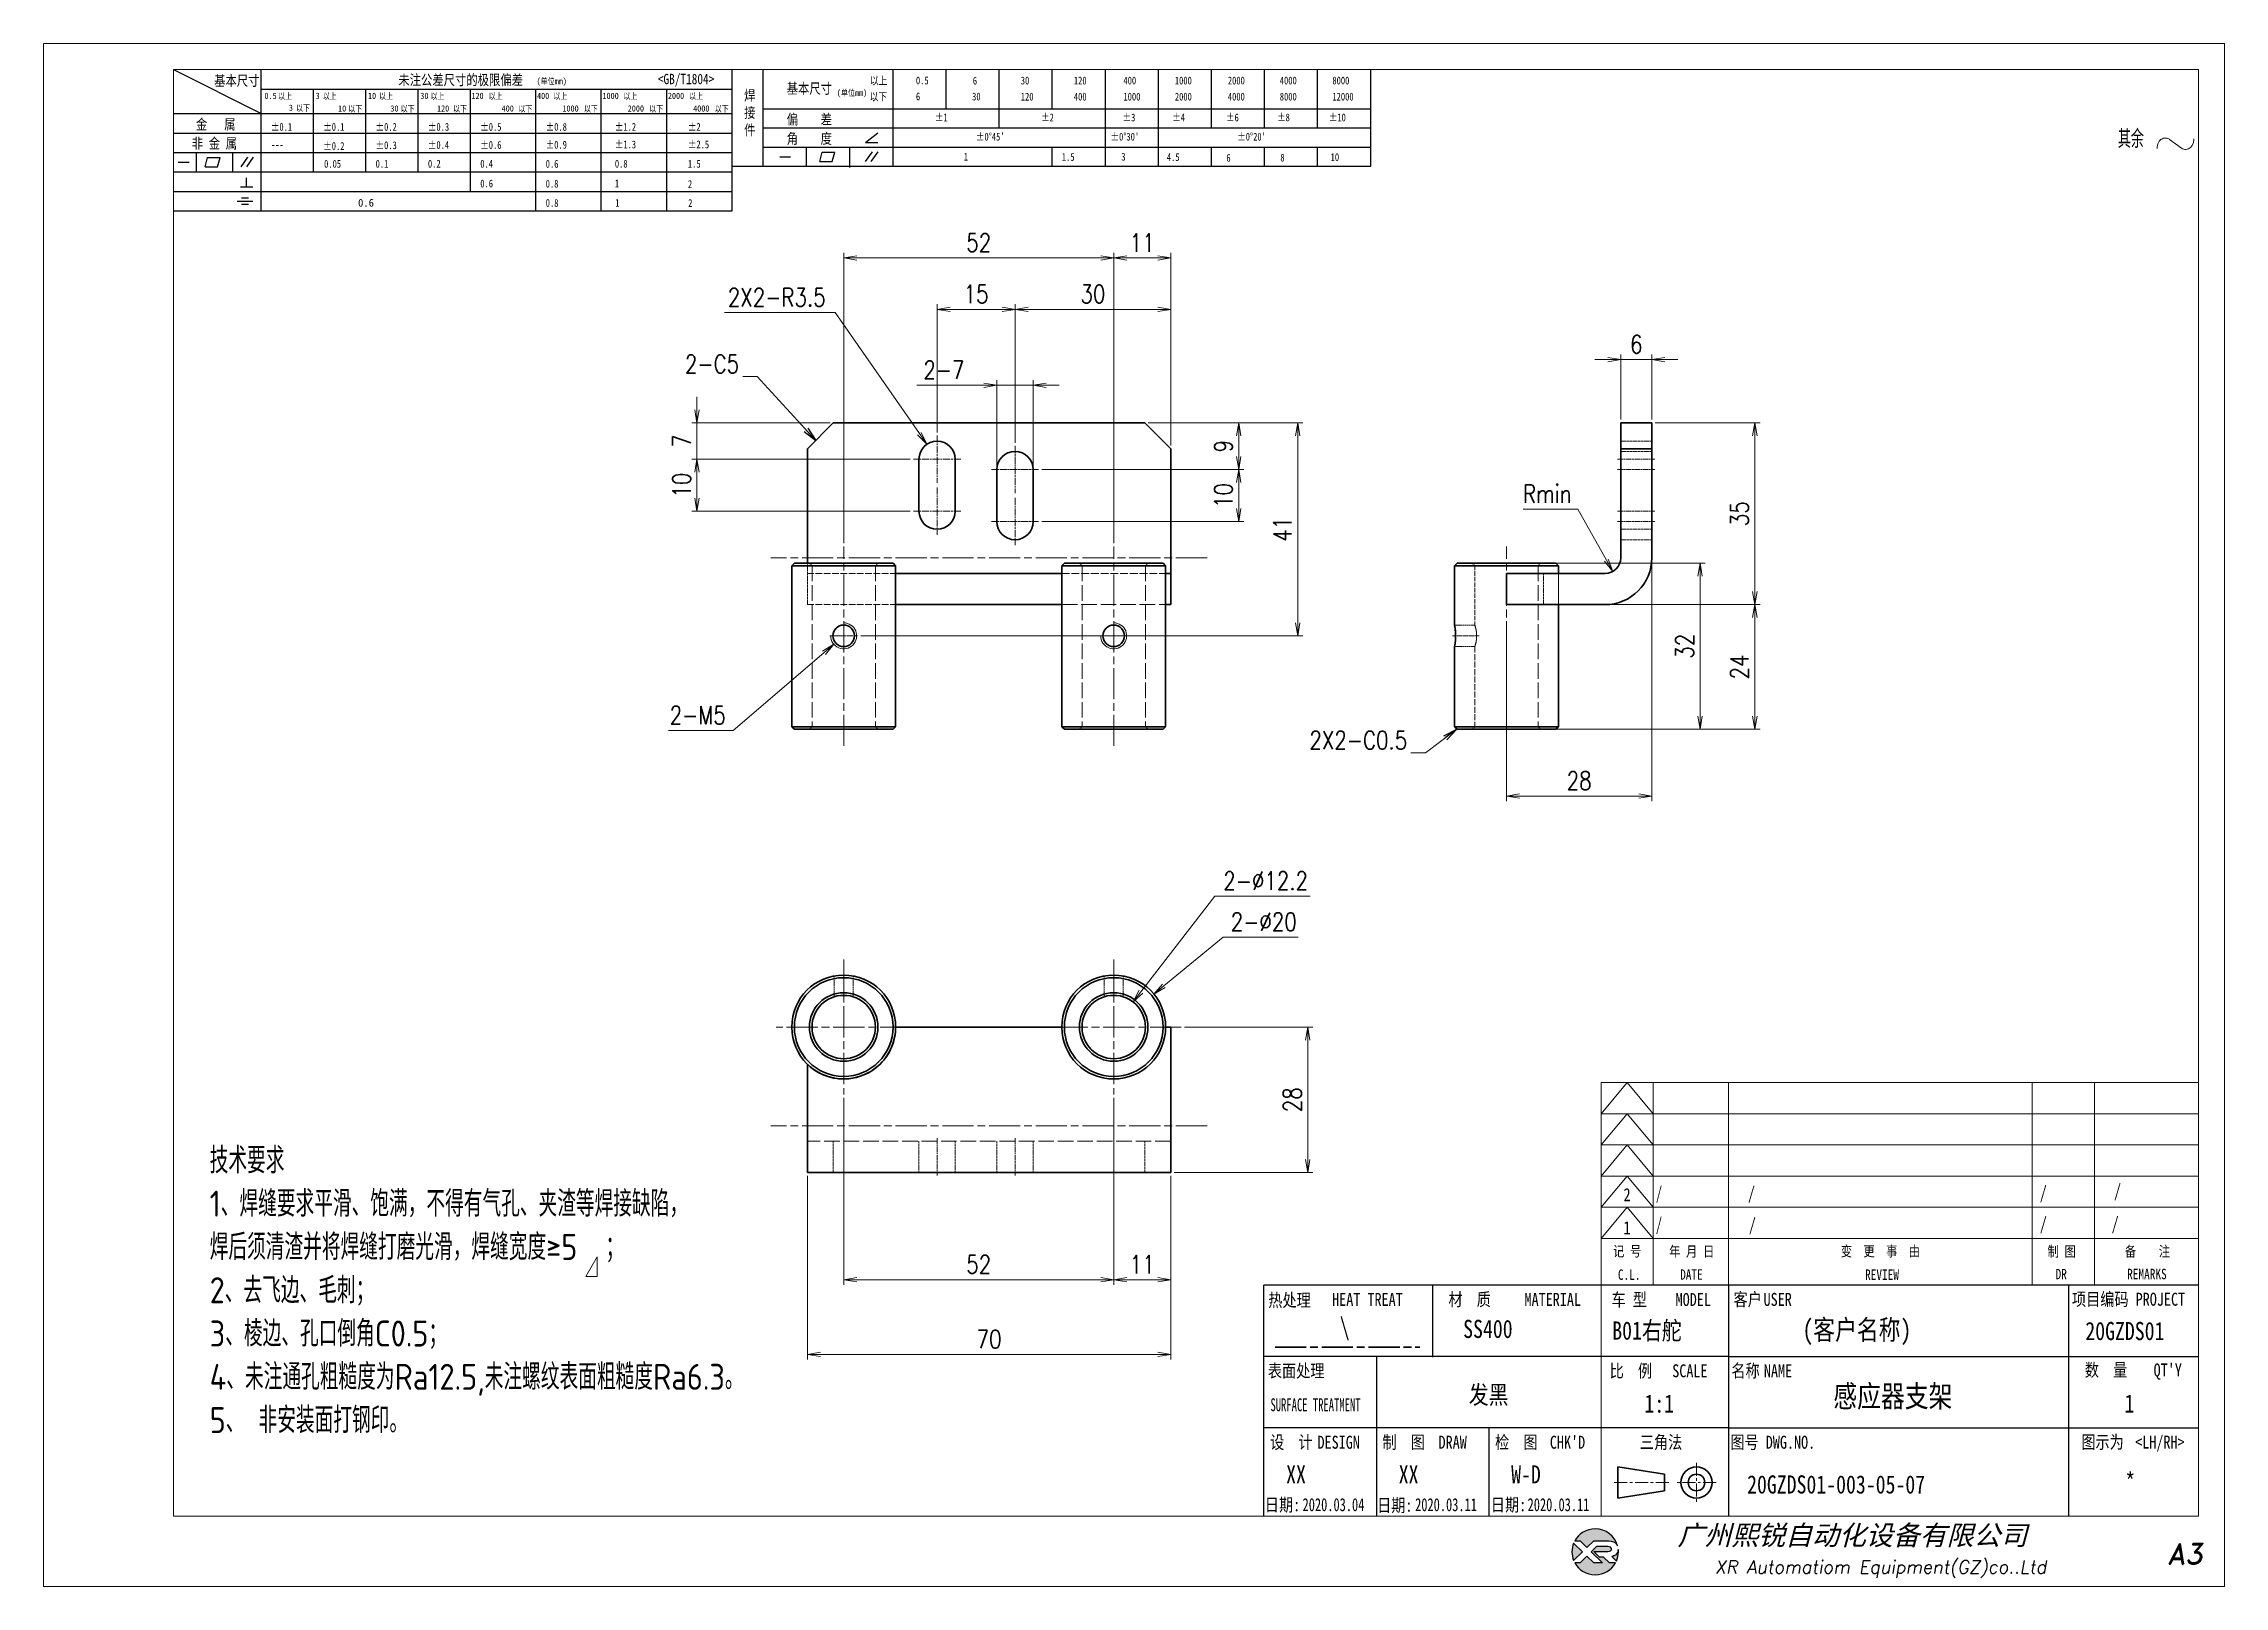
# Model space of a CAD drawing. Header units: inches. Extents: x 269 to 10986, y 1043 to 4337.
# Drawn here: x 5273.7 to 5693.7, y 2402.5 to 2699.5 of the extents above; entities that cross this region are included whole.
import ezdxf
from ezdxf.enums import TextEntityAlignment as Align

# ---------------------------------------------------------------- set-up
doc = ezdxf.new("R2010")
doc.units = ezdxf.units.IN
doc.header["$MEASUREMENT"] = 0
for name, pattern in [('AM_ISO02W050x2', [3.75, 3, -0.75]), ('AM_ISO08W050x2', [9, 6, -0.75, 1.5, -0.75]), ('CENTER', [2, 1.25, -0.25, 0.25, -0.25]), ('DOT2', [0.125, 0, -0.125])]:
    doc.linetypes.add(name, pattern=pattern)
for name, color, linetype in [('DIM', 3, 'Continuous'), ('layer 1', 7, 'Continuous'), ('图\\M+19E79\\M+195B6\\M+18E9A', 7, 'Continuous'), ('图号', 7, 'Continuous'), ('图名', 7, 'Continuous'), ('数量', 7, 'Continuous'), ('材质', 7, 'Continuous'), ('表面处理', 7, 'Continuous'), ('车型', 7, 'Continuous')]:
    doc.layers.add(name, color=color, linetype=linetype)
for name, color, linetype, lineweight in [('中心线', 2, 'AM_ISO08W050x2', 18), ('图框', 7, 'Continuous', 18), ('标注线', 3, 'Continuous', 18), ('热处理', 7, 'Continuous', 20), ('粗实线', 7, 'Continuous', 35), ('粗点划线', 6, 'AM_ISO08W050x2', 35), ('虚线', 1, 'AM_ISO02W050x2', 18)]:
    doc.layers.add(name, color=color, linetype=linetype, lineweight=lineweight)
doc.layers.add('打印', color=7, linetype='Continuous', lineweight=15, plot=False)
doc.layers.add('打印-禁用', color=7, linetype='Continuous', lineweight=15, plot=False)
doc.styles.add('DIM', font='romans.shx', dxfattribs={"width": 0.8, "bigfont": 'bigfont.shx'})
doc.styles.add('STYLE1', font='')
doc.styles.add('国标', font='simfang.ttf', dxfattribs={"width": 0.8})
doc.styles.add('机械长仿宋', font='gbenor.shx', dxfattribs={"height": 1, "bigfont": 'gbcbig.shx'})
doc.styles.add('标题\\M+18E9A', font='romand.shx', dxfattribs={"oblique": 10, "bigfont": 'bigfont.shx'})
doc.styles.get('STYLE1').set_extended_font_data('SimSun')
doc.dimstyles.new('XR 1-1', dxfattribs={"dimtxt": 3.5, "dimasz": 2.5, "dimexe": 1, "dimexo": 0.625, "dimgap": 1.2, "dimtad": 1, "dimtoh": 1, "dimdsep": 46, "dimtxsty": 'DIM', "dimblk": 'OPEN', "dimcen": 0, "dimclrd": 8, "dimclre": 8, "dimclrt": 2, "dimazin": 2, "dimtfac": 0.5, "dimtmove": 0, "dimatfit": 3, "dimldrblk": 'OPEN', "dimfxl": 0, "dimtolj": 2, "dimlwd": 18, "dimlwe": 18, "dimarcsym": 0})
doc.dimstyles.new('XR 1-1$0', dxfattribs={"dimtxt": 3.5, "dimasz": 2.5, "dimexe": 1, "dimexo": 0.625, "dimgap": 1.2, "dimtad": 1, "dimzin": 9, "dimdsep": 46, "dimtxsty": 'DIM', "dimblk": 'OPEN', "dimcen": 0, "dimclrd": 8, "dimclre": 8, "dimclrt": 2, "dimazin": 2, "dimtfac": 0.5, "dimtmove": 0, "dimatfit": 3, "dimldrblk": 'OPEN', "dimfxl": 0, "dimtolj": 2, "dimlwd": 18, "dimlwe": 18, "dimarcsym": 0})
doc.dimstyles.new('XR 1-1$3', dxfattribs={"dimtxt": 3.5, "dimasz": 2.5, "dimexe": 1, "dimexo": 0.625, "dimgap": 1.2, "dimtad": 1, "dimtoh": 1, "dimdsep": 46, "dimtxsty": 'DIM', "dimblk": 'OPEN', "dimcen": 0, "dimclrd": 8, "dimclre": 8, "dimclrt": 2, "dimazin": 2, "dimtfac": 0.5, "dimtofl": 0, "dimtmove": 0, "dimatfit": 3, "dimldrblk": 'OPEN', "dimfxl": 0, "dimtolj": 2, "dimlwd": 18, "dimlwe": 18, "dimarcsym": 0})
doc.dimstyles.new('XR 1-1$4', dxfattribs={"dimtxt": 3.5, "dimasz": 2.5, "dimexe": 1, "dimexo": 0.625, "dimgap": 1.2, "dimtad": 1, "dimtoh": 1, "dimdsep": 46, "dimtxsty": 'DIM', "dimblk": 'OPEN', "dimcen": 0, "dimclrd": 8, "dimclre": 8, "dimclrt": 2, "dimazin": 2, "dimtfac": 0.5, "dimtofl": 0, "dimtmove": 0, "dimatfit": 3, "dimldrblk": 'OPEN', "dimfxl": 0, "dimtolj": 2, "dimlwd": 18, "dimlwe": 18, "dimarcsym": 0})

msp = doc.modelspace()

# ---------------------------------------------------------------- texts
at = {"layer": '图\\M+19E79\\M+195B6\\M+18E9A', "color": 3, "style": '国标'}
for s, height, width, p in [('2', 2.5, 0.8, (5577.935, 2476.629)), ('/', 2.5, 0.705904, (5584.167, 2476.944)), ('/', 2.5, 0.8, (5601.903, 2476.944)), ('/', 2.5, 0.8, (5658.108, 2477.043)), ('/', 2.5, 0.8, (5672.403, 2477.414)), ('1', 2.5, 0.8, (5577.924, 2470.269)), ('/', 2.5, 0.705904, (5584.167, 2470.944)), ('/', 2.5, 0.8, (5602.075, 2470.86)), ('/', 2.5, 0.8, (5658.108, 2471.043)), ('/', 2.5, 0.8, (5671.939, 2471.054)), ('    (客户名称)', 3.85, 0.8, (5604.003, 2449.953)), ('20GZDS01', 3.5, 0.8, (5666.875, 2449.882)), ('1:1', 3.5, 0.8, (5581.958, 2435.905)), ('XX', 3.5, 0.8, (5512.956, 2422.289)), ('XX', 3.5, 0.8, (5534.636, 2422.289)), ('W-D', 3.5, 0.8, (5556.296, 2422.289)), ('2020.03.04', 2.5, 0.7, (5516.121, 2416.952)), ('2020.03.11', 2.5, 0.7, (5537.801, 2416.952)), ('2020.03.11', 2.5, 0.7, (5559.461, 2416.952))]:
    msp.add_text(s, height=height, dxfattribs=dict(at, width=width)).set_placement(p)
at = {"layer": '图\\M+19E79\\M+195B6\\M+18E9A', "color": 3, "style": '国标', "width": 0.8}
msp.add_text('*', height=3.5, dxfattribs=at).set_placement((5675.529, 2420.889), align=Align.CENTER)
at = {"layer": '图号', "color": 3, "style": '国标', "width": 0.8}
msp.add_text('20GZDS01-003-05-07', height=3.5, dxfattribs=at).set_placement((5601.737, 2420.346))
at = {"layer": '图名', "color": 3, "style": '国标', "width": 0.8}
msp.add_text('感应器支架', height=4.2, dxfattribs=at).set_placement((5629.81, 2436.986), align=Align.CENTER)
at = {"layer": '数量', "color": 3, "style": '国标', "width": 0.8}
msp.add_text('1', height=3.5, dxfattribs=at).set_placement((5675.375, 2435.921), align=Align.CENTER)
at = {"layer": '材质', "color": 3, "style": '国标', "width": 0.8}
msp.add_text('SS400', height=3.5, dxfattribs=at).set_placement((5551.816, 2450.292), align=Align.CENTER)
at = {"layer": '标注线', "color": 2, "char_height": 3.5, "attachment_point": 9, "style": 'DIM'}
for s, insert in [('\\A2;{\\Fromans,bigfont|c134;2-}C5', (5407.607, 2636.058)), ('\\A2;{\\Fromans,bigfont|c134;2X2-}C0.5', (5536.279, 2563.624))]:
    msp.add_mtext(s, dxfattribs=dict(at, insert=insert))
at = {"layer": '标注线', "color": 2, "insert": (5305.641, 2486.986), "char_height": 10, "width": 206.04095, "attachment_point": 1, "style": '机械长仿宋'}
msp.add_mtext('{\\H0.5x;技术要求\\A2;\\P\\A0;1、\\A2;焊缝要求平滑、饱满，不得有气孔、夹渣等焊接缺陷，\\P焊后须清渣并将焊缝打磨光滑，焊缝宽度≥5  ；\\P\\A0;2、去飞边\\A2;、\\A0;毛刺；\\P3、\\A2;棱边、\\A0;孔口倒角C0.5；\\P4、未注通孔粗糙度为Ra12.5,\\A2;未注螺纹表面粗糙度Ra6.3\\A0;。 \\P5、\\C3; \\C2;非安装面打钢印。\\P  \\C3; }', dxfattribs=at)
at = {"layer": '热处理', "color": 3, "style": '国标', "width": 0.8}
msp.add_text('\\', height=3.5, dxfattribs=at).set_placement((5524.237, 2450.669), align=Align.CENTER)
at = {"layer": '表面处理', "color": 3, "style": '国标', "width": 0.8}
msp.add_text('发黑', height=3.5, dxfattribs=at).set_placement((5551.958, 2437.616), align=Align.CENTER)
at = {"layer": '车型', "color": 3, "style": '国标', "width": 0.8}
msp.add_text('B01右舵', height=3.5, dxfattribs=at).set_placement((5575.763, 2449.969))

# ---------------------------------------------------------------- blocks, each defined once
blk = doc.blocks.new('XR')
at = {"true_color": 0xfc8000}
h = blk.add_hatch(color=30, dxfattribs=at)
h.set_gradient(color1=(252, 128, 0), rotation=240, one_color=1, tint=1, name='INVCURVED')
edge = h.paths.add_edge_path()
edge.add_spline(control_points=[(-434.18, -5928.47), (-433.9, -5928.74), (-433.63, -5929.01), (-433.63, -5929.01), (-433.63, -5929.01), (-433.63, -5929.01), (-433.36, -5928.74), (-433.09, -5928.47)], knot_values=[0.5625, 0.5625, 0.5625, 0.5625, 0.625, 0.625, 0.625, 0.625, 0.6875, 0.6875, 0.6875, 0.6875], degree=3, periodic=0)
edge.add_spline(control_points=[(-433.09, -5928.47), (-432.82, -5928.2), (-432.54, -5927.93), (-432.54, -5927.93), (-432.54, -5927.93), (-432.54, -5927.93), (-432.04, -5927.93), (-431.53, -5927.93)], knot_values=[0.4375, 0.4375, 0.4375, 0.4375, 0.5, 0.5, 0.5, 0.5, 0.5625, 0.5625, 0.5625, 0.5625], degree=3, periodic=0)
edge.add_spline(control_points=[(-431.53, -5927.93), (-431.03, -5927.93), (-430.52, -5927.93), (-430.52, -5927.93), (-430.52, -5927.93), (-430, -5927.93), (-429.43, -5927.96), (-429.01, -5928.33)], knot_values=[0.25, 0.25, 0.25, 0.25, 0.3125, 0.3125, 0.3125, 0.3125, 0.4375, 0.4375, 0.4375, 0.4375], degree=3, periodic=0)
edge.add_spline(control_points=[(-429.01, -5928.33), (-428.88, -5928.44), (-428.78, -5928.59), (-428.71, -5928.75)], knot_values=[0.125, 0.125, 0.125, 0.125, 0.25, 0.25, 0.25, 0.25], degree=3, periodic=0)
edge.add_spline(control_points=[(-428.71, -5928.75), (-429.13, -5927.18), (-430.58, -5926.02), (-432.31, -5926.02)], knot_values=[0, 0, 0, 0, 0.125, 0.125, 0.125, 0.125], degree=3, periodic=0)
edge.add_spline(control_points=[(-432.31, -5926.02), (-433.72, -5926.02), (-434.94, -5926.79), (-435.58, -5927.93)], knot_values=[0.875, 0.875, 0.875, 0.875, 1, 1, 1, 1], degree=3, periodic=0)
edge.add_spline(control_points=[(-435.58, -5927.93), (-435.58, -5927.93), (-434.72, -5927.93), (-434.72, -5927.93), (-434.72, -5927.93), (-434.72, -5927.93), (-434.45, -5928.2), (-434.18, -5928.47)], knot_values=[0.6875, 0.6875, 0.6875, 0.6875, 0.8125, 0.8125, 0.8125, 0.8125, 0.875, 0.875, 0.875, 0.875], degree=3, periodic=0)
edge = h.paths.add_edge_path()
edge.add_spline(control_points=[(-434.79, -5929.26), (-435.04, -5929.02), (-435.34, -5928.72), (-435.54, -5928.53)], knot_values=[0.562504, 0.562504, 0.562504, 0.562504, 0.656252, 0.656252, 0.656252, 0.656252], degree=3, periodic=0)
edge.add_spline(control_points=[(-435.54, -5928.53), (-435.67, -5928.4), (-435.76, -5928.31), (-435.76, -5928.31), (-435.76, -5928.31), (-435.94, -5928.74), (-436.03, -5929.21), (-436.03, -5929.71)], knot_values=[0.25, 0.25, 0.25, 0.25, 0.312504, 0.312504, 0.312504, 0.312504, 0.562504, 0.562504, 0.562504, 0.562504], degree=3, periodic=0)
edge.add_spline(control_points=[(-436.03, -5929.71), (-436.03, -5930.2), (-435.94, -5930.67), (-435.76, -5931.1), (-435.76, -5931.1), (-435.4, -5930.75), (-435.05, -5930.4)], knot_values=[0.874998, 0.874998, 0.874998, 0.874998, 1.124998, 1.124998, 1.124998, 1.25, 1.25, 1.25, 1.25], degree=3, periodic=0)
edge.add_spline(control_points=[(-435.05, -5930.4), (-434.7, -5930.05), (-434.34, -5929.71), (-434.34, -5929.71), (-434.34, -5929.71), (-434.34, -5929.71), (-434.34, -5929.71), (-434.34, -5929.71)], knot_values=[0.749878, 0.749878, 0.749878, 0.749878, 0.874875, 0.874875, 0.874875, 0.874875, 0.874998, 0.874998, 0.874998, 0.874998], degree=3, periodic=0)
edge.add_spline(control_points=[(-434.34, -5929.71), (-434.34, -5929.71), (-434.34, -5929.71), (-434.34, -5929.71)], knot_values=[0.749634, 0.749634, 0.749634, 0.749634, 0.749817, 0.749817, 0.749817, 0.749817], degree=3, periodic=0)
edge.add_spline(control_points=[(-434.35, -5929.7), (-434.35, -5929.7), (-434.35, -5929.7), (-434.35, -5929.7)], knot_values=[0.738281, 0.738281, 0.738281, 0.738281, 0.742188, 0.742188, 0.742188, 0.742188], degree=3, periodic=0)
edge.add_spline(control_points=[(-434.35, -5929.7), (-434.36, -5929.69), (-434.37, -5929.68), (-434.38, -5929.67)], knot_values=[0.726563, 0.726563, 0.726563, 0.726563, 0.738281, 0.738281, 0.738281, 0.738281], degree=3, periodic=0)
edge.add_spline(control_points=[(-434.38, -5929.67), (-434.38, -5929.66), (-434.39, -5929.65), (-434.4, -5929.65)], knot_values=[0.718751, 0.718751, 0.718751, 0.718751, 0.726563, 0.726563, 0.726563, 0.726563], degree=3, periodic=0)
edge.add_spline(control_points=[(-434.4, -5929.65), (-434.42, -5929.63), (-434.45, -5929.6), (-434.47, -5929.58)], knot_values=[0.703126, 0.703126, 0.703126, 0.703126, 0.718751, 0.718751, 0.718751, 0.718751], degree=3, periodic=0)
edge.add_spline(control_points=[(-434.47, -5929.58), (-434.5, -5929.55), (-434.53, -5929.52), (-434.56, -5929.49)], knot_values=[0.687501, 0.687501, 0.687501, 0.687501, 0.703126, 0.703126, 0.703126, 0.703126], degree=3, periodic=0)
edge.add_spline(control_points=[(-434.56, -5929.49), (-434.63, -5929.42), (-434.71, -5929.35), (-434.79, -5929.26)], knot_values=[0.656252, 0.656252, 0.656252, 0.656252, 0.687501, 0.687501, 0.687501, 0.687501], degree=3, periodic=0)
at = {"true_color": 0x0348ff}
h = blk.add_hatch(color=160, dxfattribs=at)
h.set_gradient(color1=(3, 72, 255), color2=(0, 41, 153), one_color=1, tint=0.3, name='HEMISPHERICAL')
edge = h.paths.add_edge_path()
edge.add_spline(control_points=[(-432.54, -5929.67), (-432.26, -5929.95), (-431.94, -5930.23), (-431.66, -5930.51), (-431.66, -5930.51), (-431.66, -5930.51), (-431.66, -5930.51), (-431.66, -5930.51)], knot_values=[0.736842, 0.736842, 0.736842, 0.736842, 0.789474, 0.789474, 0.789474, 0.789474, 0.802633, 0.802633, 0.802633, 0.802633], degree=3, periodic=0)
edge.add_spline(control_points=[(-431.66, -5930.51), (-431.65, -5930.51), (-431.65, -5930.52), (-431.65, -5930.52)], knot_values=[0.802633, 0.802633, 0.802633, 0.802633, 0.815791, 0.815791, 0.815791, 0.815791], degree=3, periodic=0)
edge.add_spline(control_points=[(-431.65, -5930.52), (-431.64, -5930.53), (-431.64, -5930.53), (-431.64, -5930.53)], knot_values=[0.815791, 0.815791, 0.815791, 0.815791, 0.82237, 0.82237, 0.82237, 0.82237], degree=3, periodic=0)
edge.add_spline(control_points=[(-431.64, -5930.53), (-431.64, -5930.53), (-431.64, -5930.53), (-431.63, -5930.54)], knot_values=[0.82237, 0.82237, 0.82237, 0.82237, 0.828949, 0.828949, 0.828949, 0.828949], degree=3, periodic=0)
edge.add_spline(control_points=[(-431.63, -5930.54), (-431.63, -5930.54), (-431.63, -5930.54), (-431.63, -5930.54), (-431.63, -5930.54), (-431.63, -5930.54), (-431.59, -5930.54), (-431.52, -5930.54)], knot_values=[0.841901, 0.841901, 0.841901, 0.841901, 0.842105, 0.842105, 0.842105, 0.842105, 0.855264, 0.855264, 0.855264, 0.855264], degree=3, periodic=0)
edge.add_spline(control_points=[(-431.52, -5930.54), (-431.46, -5930.54), (-431.38, -5930.54), (-431.3, -5930.54)], knot_values=[0.855264, 0.855264, 0.855264, 0.855264, 0.868422, 0.868422, 0.868422, 0.868422], degree=3, periodic=0)
edge.add_spline(control_points=[(-431.3, -5930.54), (-431.26, -5930.54), (-431.22, -5930.54), (-431.18, -5930.54)], knot_values=[0.868422, 0.868422, 0.868422, 0.868422, 0.875, 0.875, 0.875, 0.875], degree=3, periodic=0)
edge.add_spline(control_points=[(-431.18, -5930.54), (-431.14, -5930.54), (-431.1, -5930.54), (-431.07, -5930.54)], knot_values=[0.875, 0.875, 0.875, 0.875, 0.881579, 0.881579, 0.881579, 0.881579], degree=3, periodic=0)
edge.add_spline(control_points=[(-431.07, -5930.54), (-431.05, -5930.54), (-431.04, -5930.54), (-431.03, -5930.54)], knot_values=[0.881579, 0.881579, 0.881579, 0.881579, 0.884869, 0.884869, 0.884869, 0.884869], degree=3, periodic=0)
edge.add_spline(control_points=[(-431.03, -5930.54), (-431.02, -5930.54), (-431, -5930.54), (-431, -5930.54)], knot_values=[0.884869, 0.884869, 0.884869, 0.884869, 0.888158, 0.888158, 0.888158, 0.888158], degree=3, periodic=0)
edge.add_spline(control_points=[(-431, -5930.54), (-430.99, -5930.54), (-430.99, -5930.54), (-430.98, -5930.54)], knot_values=[0.888158, 0.888158, 0.888158, 0.888158, 0.889803, 0.889803, 0.889803, 0.889803], degree=3, periodic=0)
edge.add_spline(control_points=[(-430.98, -5930.54), (-430.98, -5930.54), (-430.98, -5930.54), (-430.97, -5930.54)], knot_values=[0.889803, 0.889803, 0.889803, 0.889803, 0.891447, 0.891447, 0.891447, 0.891447], degree=3, periodic=0)
edge.add_spline(control_points=[(-430.97, -5930.54), (-430.97, -5930.54), (-430.97, -5930.54), (-430.97, -5930.54)], knot_values=[0.891447, 0.891447, 0.891447, 0.891447, 0.89227, 0.89227, 0.89227, 0.89227], degree=3, periodic=0)
edge.add_spline(control_points=[(-430.97, -5930.54), (-430.97, -5930.54), (-430.97, -5930.54), (-430.97, -5930.54)], knot_values=[0.89227, 0.89227, 0.89227, 0.89227, 0.893092, 0.893092, 0.893092, 0.893092], degree=3, periodic=0)
edge.add_spline(control_points=[(-430.97, -5930.54), (-430.97, -5930.54), (-430.97, -5930.54), (-430.97, -5930.54)], knot_values=[0.893092, 0.893092, 0.893092, 0.893092, 0.893503, 0.893503, 0.893503, 0.893503], degree=3, periodic=0)
edge.add_spline(control_points=[(-430.97, -5930.54), (-430.97, -5930.54), (-430.97, -5930.54), (-430.97, -5930.54)], knot_values=[0.893503, 0.893503, 0.893503, 0.893503, 0.893914, 0.893914, 0.893914, 0.893914], degree=3, periodic=0)
edge.add_spline(control_points=[(-430.97, -5930.54), (-430.97, -5930.54), (-430.97, -5930.54), (-430.97, -5930.54)], knot_values=[0.893914, 0.893914, 0.893914, 0.893914, 0.89412, 0.89412, 0.89412, 0.89412], degree=3, periodic=0)
edge.add_spline(control_points=[(-430.97, -5930.54), (-430.97, -5930.54), (-430.97, -5930.54), (-430.97, -5930.54)], knot_values=[0.89412, 0.89412, 0.89412, 0.89412, 0.894326, 0.894326, 0.894326, 0.894326], degree=3, periodic=0)
edge.add_spline(control_points=[(-430.97, -5930.54), (-430.97, -5930.54), (-430.97, -5930.54), (-430.97, -5930.54)], knot_values=[0.894428, 0.894428, 0.894428, 0.894428, 0.894531, 0.894531, 0.894531, 0.894531], degree=3, periodic=0)
edge.add_spline(control_points=[(-430.97, -5930.54), (-430.97, -5930.54), (-430.97, -5930.54), (-430.97, -5930.54)], knot_values=[0.894531, 0.894531, 0.894531, 0.894531, 0.894583, 0.894583, 0.894583, 0.894583], degree=3, periodic=0)
edge.add_spline(control_points=[(-430.97, -5930.54), (-430.97, -5930.54), (-430.97, -5930.54), (-430.97, -5930.54), (-430.97, -5930.54), (-430.97, -5930.54), (-430.73, -5930.78), (-430.49, -5931.01)], knot_values=[0.894685, 0.894685, 0.894685, 0.894685, 0.894737, 0.894737, 0.894737, 0.894737, 0.921052, 0.921052, 0.921052, 0.921052], degree=3, periodic=0)
edge.add_spline(control_points=[(-430.49, -5931.01), (-430.26, -5931.24), (-430.02, -5931.48), (-430.02, -5931.48)], knot_values=[0.921052, 0.921052, 0.921052, 0.921052, 0.947368, 0.947368, 0.947368, 0.947368], degree=3, periodic=0)
edge.add_spline(control_points=[(-430.02, -5931.48), (-430.02, -5931.48), (-430.02, -5931.48), (-430.02, -5931.48)], knot_values=[0.947522, 0.947522, 0.947522, 0.947522, 0.947573, 0.947573, 0.947573, 0.947573], degree=3, periodic=0)
edge.add_spline(control_points=[(-430.02, -5931.48), (-430.02, -5931.48), (-430.02, -5931.48), (-430.02, -5931.48)], knot_values=[0.947573, 0.947573, 0.947573, 0.947573, 0.947676, 0.947676, 0.947676, 0.947676], degree=3, periodic=0)
edge.add_spline(control_points=[(-430.02, -5931.48), (-430.02, -5931.48), (-430.02, -5931.48), (-430.02, -5931.48)], knot_values=[0.947676, 0.947676, 0.947676, 0.947676, 0.947779, 0.947779, 0.947779, 0.947779], degree=3, periodic=0)
edge.add_spline(control_points=[(-430.02, -5931.48), (-430.02, -5931.48), (-430.02, -5931.48), (-430.02, -5931.48)], knot_values=[0.947779, 0.947779, 0.947779, 0.947779, 0.947984, 0.947984, 0.947984, 0.947984], degree=3, periodic=0)
edge.add_spline(control_points=[(-430.02, -5931.48), (-430.02, -5931.48), (-430.02, -5931.48), (-430.02, -5931.48)], knot_values=[0.947984, 0.947984, 0.947984, 0.947984, 0.94819, 0.94819, 0.94819, 0.94819], degree=3, periodic=0)
edge.add_spline(control_points=[(-430.02, -5931.48), (-430.02, -5931.48), (-430.02, -5931.48), (-430.02, -5931.48)], knot_values=[0.94819, 0.94819, 0.94819, 0.94819, 0.948601, 0.948601, 0.948601, 0.948601], degree=3, periodic=0)
edge.add_spline(control_points=[(-430.02, -5931.48), (-430.02, -5931.48), (-430.02, -5931.48), (-430.02, -5931.48)], knot_values=[0.948601, 0.948601, 0.948601, 0.948601, 0.949012, 0.949012, 0.949012, 0.949012], degree=3, periodic=0)
edge.add_spline(control_points=[(-430.02, -5931.48), (-430.02, -5931.48), (-430.01, -5931.48), (-430.01, -5931.48)], knot_values=[0.949012, 0.949012, 0.949012, 0.949012, 0.949834, 0.949834, 0.949834, 0.949834], degree=3, periodic=0)
edge.add_spline(control_points=[(-430.01, -5931.48), (-430.01, -5931.48), (-430.01, -5931.48), (-430.01, -5931.48)], knot_values=[0.949834, 0.949834, 0.949834, 0.949834, 0.950657, 0.950657, 0.950657, 0.950657], degree=3, periodic=0)
edge.add_spline(control_points=[(-430.01, -5931.48), (-430.01, -5931.48), (-430, -5931.48), (-430, -5931.48)], knot_values=[0.950657, 0.950657, 0.950657, 0.950657, 0.952301, 0.952301, 0.952301, 0.952301], degree=3, periodic=0)
edge.add_spline(control_points=[(-430, -5931.48), (-429.99, -5931.48), (-429.98, -5931.48), (-429.98, -5931.48)], knot_values=[0.952301, 0.952301, 0.952301, 0.952301, 0.953946, 0.953946, 0.953946, 0.953946], degree=3, periodic=0)
edge.add_spline(control_points=[(-429.98, -5931.48), (-429.96, -5931.48), (-429.95, -5931.48), (-429.93, -5931.48)], knot_values=[0.953946, 0.953946, 0.953946, 0.953946, 0.957236, 0.957236, 0.957236, 0.957236], degree=3, periodic=0)
edge.add_spline(control_points=[(-429.93, -5931.48), (-429.91, -5931.48), (-429.89, -5931.48), (-429.87, -5931.48)], knot_values=[0.957236, 0.957236, 0.957236, 0.957236, 0.960525, 0.960525, 0.960525, 0.960525], degree=3, periodic=0)
edge.add_spline(control_points=[(-429.87, -5931.48), (-429.82, -5931.48), (-429.77, -5931.48), (-429.71, -5931.48)], knot_values=[0.960525, 0.960525, 0.960525, 0.960525, 0.967104, 0.967104, 0.967104, 0.967104], degree=3, periodic=0)
edge.add_spline(control_points=[(-429.71, -5931.48), (-429.65, -5931.48), (-429.59, -5931.48), (-429.53, -5931.48)], knot_values=[0.967104, 0.967104, 0.967104, 0.967104, 0.973683, 0.973683, 0.973683, 0.973683], degree=3, periodic=0)
edge.add_spline(control_points=[(-429.53, -5931.48), (-429.41, -5931.48), (-429.29, -5931.48), (-429.19, -5931.48)], knot_values=[0.973683, 0.973683, 0.973683, 0.973683, 0.98684, 0.98684, 0.98684, 0.98684], degree=3, periodic=0)
edge.add_spline(control_points=[(-429.19, -5931.48), (-429.1, -5931.48), (-429.04, -5931.48), (-429.04, -5931.48), (-429.67, -5932.62), (-430.9, -5933.39), (-432.31, -5933.39)], knot_values=[0.98684, 0.98684, 0.98684, 0.98684, 1, 1, 1, 1.052632, 1.052632, 1.052632, 1.052632], degree=3, periodic=0)
edge.add_spline(control_points=[(-432.31, -5933.39), (-433.72, -5933.39), (-434.94, -5932.62), (-435.58, -5931.48), (-435.58, -5931.48), (-435.58, -5931.48), (-435.36, -5931.48), (-435.15, -5931.48)], knot_values=[0.052632, 0.052632, 0.052632, 0.052632, 0.105263, 0.105263, 0.105263, 0.105263, 0.131579, 0.131579, 0.131579, 0.131579], degree=3, periodic=0)
edge.add_spline(control_points=[(-435.15, -5931.48), (-434.93, -5931.48), (-434.72, -5931.48), (-434.72, -5931.48), (-434.72, -5931.48), (-434.72, -5931.48), (-434.45, -5931.21), (-434.18, -5930.94)], knot_values=[0.131579, 0.131579, 0.131579, 0.131579, 0.157895, 0.157895, 0.157895, 0.157895, 0.184211, 0.184211, 0.184211, 0.184211], degree=3, periodic=0)
edge.add_spline(control_points=[(-434.18, -5930.94), (-433.9, -5930.67), (-433.63, -5930.4), (-433.63, -5930.4), (-433.63, -5930.4), (-433.63, -5930.4), (-433.36, -5930.67), (-433.09, -5930.94)], knot_values=[0.184211, 0.184211, 0.184211, 0.184211, 0.210526, 0.210526, 0.210526, 0.210526, 0.236842, 0.236842, 0.236842, 0.236842], degree=3, periodic=0)
edge.add_spline(control_points=[(-433.09, -5930.94), (-432.82, -5931.21), (-432.54, -5931.48), (-432.54, -5931.48), (-432.54, -5931.48), (-432.54, -5931.48), (-432.19, -5931.48), (-431.83, -5931.48)], knot_values=[0.236842, 0.236842, 0.236842, 0.236842, 0.263158, 0.263158, 0.263158, 0.263158, 0.289474, 0.289474, 0.289474, 0.289474], degree=3, periodic=0)
edge.add_spline(control_points=[(-431.83, -5931.48), (-431.48, -5931.48), (-431.12, -5931.48), (-431.12, -5931.48), (-431.12, -5931.48), (-431.12, -5931.48), (-431.57, -5931.03), (-432.02, -5930.59)], knot_values=[0.289474, 0.289474, 0.289474, 0.289474, 0.315789, 0.315789, 0.315789, 0.315789, 0.342105, 0.342105, 0.342105, 0.342105], degree=3, periodic=0)
edge.add_spline(control_points=[(-432.02, -5930.59), (-432.47, -5930.15), (-432.92, -5929.71), (-432.92, -5929.71), (-432.92, -5929.71), (-432.92, -5929.71), (-432.71, -5929.5), (-432.5, -5929.29)], knot_values=[0.342105, 0.342105, 0.342105, 0.342105, 0.368421, 0.368421, 0.368421, 0.368421, 0.394737, 0.394737, 0.394737, 0.394737], degree=3, periodic=0)
edge.add_spline(control_points=[(-432.5, -5929.29), (-432.3, -5929.09), (-432.09, -5928.88), (-432.09, -5928.88)], knot_values=[0.394737, 0.394737, 0.394737, 0.394737, 0.421053, 0.421053, 0.421053, 0.421053], degree=3, periodic=0)
edge.add_spline(control_points=[(-432.09, -5928.88), (-432.09, -5928.88), (-432.06, -5928.86), (-432.06, -5928.86)], knot_values=[0.421053, 0.421053, 0.421053, 0.421053, 0.473684, 0.473684, 0.473684, 0.473684], degree=3, periodic=0)
edge.add_spline(control_points=[(-432.06, -5928.86), (-432.06, -5928.86), (-432.06, -5928.86), (-432.06, -5928.86), (-432.06, -5928.86), (-432.06, -5928.86), (-430.4, -5928.86), (-430.26, -5928.86)], knot_values=[0.473684, 0.473684, 0.473684, 0.473684, 0.473684, 0.473684, 0.473684, 0.473684, 0.526316, 0.526316, 0.526316, 0.526316], degree=3, periodic=0)
edge.add_spline(control_points=[(-430.26, -5928.86), (-429.54, -5928.86), (-429.62, -5929.4), (-429.83, -5929.55)], knot_values=[0.526316, 0.526316, 0.526316, 0.526316, 0.578947, 0.578947, 0.578947, 0.578947], degree=3, periodic=0)
edge.add_spline(control_points=[(-429.83, -5929.55), (-429.94, -5929.62), (-430.08, -5929.65), (-430.26, -5929.65), (-430.26, -5929.65), (-430.26, -5929.65), (-430.48, -5929.65), (-430.71, -5929.66)], knot_values=[0.578947, 0.578947, 0.578947, 0.578947, 0.631579, 0.631579, 0.631579, 0.631579, 0.657895, 0.657895, 0.657895, 0.657895], degree=3, periodic=0)
edge.add_spline(control_points=[(-430.71, -5929.66), (-430.93, -5929.66), (-431.15, -5929.67), (-431.15, -5929.67), (-431.15, -5929.67), (-431.15, -5929.67), (-432.54, -5929.67), (-432.54, -5929.67)], knot_values=[0.657895, 0.657895, 0.657895, 0.657895, 0.684211, 0.684211, 0.684211, 0.684211, 0.736842, 0.736842, 0.736842, 0.736842], degree=3, periodic=0)
edge = h.paths.add_edge_path()
edge.add_spline(control_points=[(-428.6, -5929.32), (-428.61, -5929.67), (-428.76, -5930), (-429.06, -5930.22)], knot_values=[0.8, 0.8, 0.8, 0.8, 1, 1, 1, 1], degree=3, periodic=0)
edge.add_spline(control_points=[(-429.06, -5930.22), (-429.22, -5930.34), (-429.41, -5930.43), (-429.61, -5930.48)], knot_values=[0.6, 0.6, 0.6, 0.6, 0.8, 0.8, 0.8, 0.8], degree=3, periodic=0)
edge.add_spline(control_points=[(-429.61, -5930.48), (-429.61, -5930.48), (-428.9, -5931.19), (-428.9, -5931.19), (-428.9, -5931.19), (-428.69, -5930.73), (-428.58, -5930.23), (-428.58, -5929.71)], knot_values=[0.2, 0.2, 0.2, 0.2, 0.4, 0.4, 0.4, 0.4, 0.6, 0.6, 0.6, 0.6], degree=3, periodic=0)
edge.add_spline(control_points=[(-428.58, -5929.71), (-428.58, -5929.58), (-428.59, -5929.45), (-428.6, -5929.32)], knot_values=[0, 0, 0, 0, 0.2, 0.2, 0.2, 0.2], degree=3, periodic=0)
at = {"layer": 'layer 1', "color": 30}
for points, knots in [([(-435.76, -5931.1), (-435.94, -5930.67), (-436.03, -5930.2), (-436.03, -5929.71), (-436.03, -5929.71), (-436.03, -5929.21), (-435.94, -5928.74), (-435.76, -5928.31), (-435.76, -5928.31), (-435.76, -5928.31), (-434.34, -5929.71), (-434.34, -5929.71), (-434.34, -5929.71), (-434.34, -5929.71), (-435.76, -5931.1), (-435.76, -5931.1)], [0, 0, 0, 0, 0.25, 0.25, 0.25, 0.25, 0.5, 0.5, 0.5, 0.5, 0.75, 0.75, 0.75, 0.75, 1, 1, 1, 1]), ([(-432.31, -5926.02), (-430.58, -5926.02), (-429.13, -5927.18), (-428.71, -5928.75), (-428.71, -5928.75), (-428.78, -5928.59), (-428.88, -5928.44), (-429.01, -5928.33), (-429.01, -5928.33), (-429.43, -5927.96), (-430, -5927.93), (-430.52, -5927.93), (-430.52, -5927.93), (-430.52, -5927.93), (-432.54, -5927.93), (-432.54, -5927.93), (-432.54, -5927.93), (-432.54, -5927.93), (-433.63, -5929.01), (-433.63, -5929.01), (-433.63, -5929.01), (-433.63, -5929.01), (-434.72, -5927.93), (-434.72, -5927.93), (-434.72, -5927.93), (-434.72, -5927.93), (-435.58, -5927.93), (-435.58, -5927.93), (-435.58, -5927.93), (-434.94, -5926.79), (-433.72, -5926.02), (-432.31, -5926.02)], [0, 0, 0, 0, 0.125, 0.125, 0.125, 0.125, 0.25, 0.25, 0.25, 0.25, 0.375, 0.375, 0.375, 0.375, 0.5, 0.5, 0.5, 0.5, 0.625, 0.625, 0.625, 0.625, 0.75, 0.75, 0.75, 0.75, 0.875, 0.875, 0.875, 0.875, 1, 1, 1, 1])]:
    blk.add_open_spline(points, degree=3, knots=knots, dxfattribs=at)
at = {"layer": 'layer 1', "color": 154}
for points, knots in [([(-429.04, -5931.48), (-429.67, -5932.62), (-430.9, -5933.39), (-432.31, -5933.39), (-432.31, -5933.39), (-433.72, -5933.39), (-434.94, -5932.62), (-435.58, -5931.48), (-435.58, -5931.48), (-435.58, -5931.48), (-434.72, -5931.48), (-434.72, -5931.48), (-434.72, -5931.48), (-434.72, -5931.48), (-433.63, -5930.4), (-433.63, -5930.4), (-433.63, -5930.4), (-433.63, -5930.4), (-432.54, -5931.48), (-432.54, -5931.48), (-432.54, -5931.48), (-432.54, -5931.48), (-431.12, -5931.48), (-431.12, -5931.48), (-431.12, -5931.48), (-431.12, -5931.48), (-432.92, -5929.71), (-432.92, -5929.71), (-432.92, -5929.71), (-432.92, -5929.71), (-432.09, -5928.88), (-432.09, -5928.88), (-432.09, -5928.88), (-432.09, -5928.88), (-432.06, -5928.86), (-432.06, -5928.86), (-432.06, -5928.86), (-432.06, -5928.86), (-430.4, -5928.86), (-430.26, -5928.86), (-430.26, -5928.86), (-429.54, -5928.86), (-429.62, -5929.4), (-429.83, -5929.55), (-429.83, -5929.55), (-429.94, -5929.62), (-430.08, -5929.65), (-430.26, -5929.65), (-430.26, -5929.65), (-430.26, -5929.65), (-431.15, -5929.67), (-431.15, -5929.67), (-431.15, -5929.67), (-431.15, -5929.67), (-432.54, -5929.67), (-432.54, -5929.67), (-432.54, -5929.67), (-432.26, -5929.95), (-431.94, -5930.23), (-431.66, -5930.51), (-431.66, -5930.51), (-431.66, -5930.51), (-431.63, -5930.54), (-431.63, -5930.54), (-431.63, -5930.54), (-431.63, -5930.54), (-430.97, -5930.54), (-430.97, -5930.54), (-430.97, -5930.54), (-430.97, -5930.54), (-430.02, -5931.48), (-430.02, -5931.48), (-430.02, -5931.48), (-430.02, -5931.48), (-429.04, -5931.48), (-429.04, -5931.48)], [0, 0, 0, 0, 0.052632, 0.052632, 0.052632, 0.052632, 0.105263, 0.105263, 0.105263, 0.105263, 0.157895, 0.157895, 0.157895, 0.157895, 0.210526, 0.210526, 0.210526, 0.210526, 0.263158, 0.263158, 0.263158, 0.263158, 0.315789, 0.315789, 0.315789, 0.315789, 0.368421, 0.368421, 0.368421, 0.368421, 0.421053, 0.421053, 0.421053, 0.421053, 0.473684, 0.473684, 0.473684, 0.473684, 0.526316, 0.526316, 0.526316, 0.526316, 0.578947, 0.578947, 0.578947, 0.578947, 0.631579, 0.631579, 0.631579, 0.631579, 0.684211, 0.684211, 0.684211, 0.684211, 0.736842, 0.736842, 0.736842, 0.736842, 0.789474, 0.789474, 0.789474, 0.789474, 0.842105, 0.842105, 0.842105, 0.842105, 0.894737, 0.894737, 0.894737, 0.894737, 0.947368, 0.947368, 0.947368, 0.947368, 1, 1, 1, 1]), ([(-428.6, -5929.32), (-428.59, -5929.45), (-428.58, -5929.58), (-428.58, -5929.71), (-428.58, -5929.71), (-428.58, -5930.23), (-428.69, -5930.73), (-428.9, -5931.19), (-428.9, -5931.19), (-428.9, -5931.19), (-429.61, -5930.48), (-429.61, -5930.48), (-429.61, -5930.48), (-429.41, -5930.43), (-429.22, -5930.34), (-429.06, -5930.22), (-429.06, -5930.22), (-428.76, -5930), (-428.61, -5929.67), (-428.6, -5929.32)], [0, 0, 0, 0, 0.2, 0.2, 0.2, 0.2, 0.4, 0.4, 0.4, 0.4, 0.6, 0.6, 0.6, 0.6, 0.8, 0.8, 0.8, 0.8, 1, 1, 1, 1])]:
    blk.add_open_spline(points, degree=3, knots=knots, dxfattribs=at)
blk = doc.blocks.new('GZDEH零件A3图框V01版')
at = {"layer": '中心线', "color": 1, "linetype": 'CENTER', "lineweight": 5, "ltscale": 2}
for p, q in [((3175.82, -1822.66), (3175.82, -1830.26)), ((3170.49, -1826.46), (3159.89, -1826.46)), ((3179.62, -1826.46), (3172.02, -1826.46))]:
    blk.add_line(p, q, dxfattribs=at)
at = {"layer": '图\\M+19E79\\M+195B6\\M+18E9A', "color": 9}
for p, q in [((2882.49, -1554.46), (2899.37, -1562.92)), ((2899.37, -1581.67), (2899.37, -1554.46)), ((2990.09, -1581.67), (2990.09, -1554.46)), ((2996.09, -1573.08), (2996.09, -1554.46)), ((3021.09, -1561.98), (3021.09, -1554.46)), ((3031.31, -1561.98), (3031.31, -1554.46)), ((3041.53, -1561.98), (3041.53, -1554.46)), ((3051.75, -1561.98), (3051.75, -1554.46)), ((3061.98, -1561.98), (3061.98, -1554.46)), ((3072.2, -1561.98), (3072.2, -1554.46)), ((3082.42, -1561.98), (3082.42, -1554.46)), ((3092.64, -1561.98), (3092.64, -1554.46)), ((3102.86, -1561.98), (3102.86, -1554.46)), ((3113.09, -1573.08), (3113.09, -1554.46)), ((2899.37, -1558.24), (2990.09, -1558.24)), ((2909.45, -1574.17), (2909.45, -1558.24)), ((2919.53, -1574.17), (2919.53, -1558.24)), ((2929.61, -1574.17), (2929.61, -1558.24)), ((2939.69, -1577.92), (2939.69, -1558.24)), ((2952.29, -1581.67), (2952.29, -1558.24)), ((2964.89, -1581.67), (2964.89, -1558.24)), ((2977.49, -1581.67), (2977.49, -1558.24)), ((2996.09, -1561.98), (3113.09, -1561.98)), ((3021.09, -1573.08), (3021.09, -1561.98)), ((3041.53, -1565.68), (3041.53, -1561.98)), ((3061.98, -1573.08), (3061.98, -1561.98)), ((3072.2, -1573.08), (3072.2, -1561.98)), ((3082.42, -1565.68), (3082.42, -1561.98)), ((3092.64, -1565.68), (3092.64, -1561.98)), ((3102.86, -1565.68), (3102.86, -1561.98)), ((2882.49, -1562.92), (2990.09, -1562.92)), ((2996.09, -1565.68), (3113.09, -1565.68)), ((2882.49, -1566.67), (2990.09, -1566.67)), ((2882.49, -1570.42), (2990.09, -1570.42)), ((2886.92, -1574.12), (2886.92, -1570.42)), ((2893.91, -1574.12), (2893.91, -1570.42)), ((2996.09, -1569.38), (3113.09, -1569.38)), ((3004.42, -1573.08), (3004.42, -1569.38)), ((3006.97, -1572.12), (3007.45, -1570.33)), ((3007.45, -1570.33), (3009.86, -1570.33)), ((3009.39, -1572.12), (3009.86, -1570.33)), ((3012.75, -1573.08), (3012.75, -1569.38)), ((3015.75, -1568.51), (3018.15, -1566.66)), ((3015.75, -1568.51), (3018.15, -1568.51)), ((3015.81, -1572.12), (3017.15, -1570.26)), ((3016.89, -1572.12), (3018.23, -1570.26)), ((3051.75, -1573.08), (3051.75, -1569.38)), ((3082.42, -1573.08), (3082.42, -1569.48)), ((3092.64, -1573.08), (3092.64, -1569.38)), ((3102.86, -1573.08), (3102.86, -1569.38)), ((2882.49, -1574.17), (2990.09, -1574.17)), ((2883.43, -1572.27), (2885.49, -1572.27)), ((2888.59, -1573.16), (2889.07, -1571.37)), ((2888.59, -1573.16), (2891, -1573.16)), ((2889.07, -1571.37), (2891.48, -1571.37)), ((2891, -1573.16), (2891.48, -1571.37)), ((2895.52, -1573.16), (2896.85, -1571.3)), ((2896.6, -1573.16), (2897.94, -1571.3)), ((2990.09, -1573.08), (3113.09, -1573.08)), ((2999.26, -1571.23), (3001.32, -1571.23)), ((3006.97, -1572.12), (3009.39, -1572.12)), ((3012.75, -1573.33), (3012.75, -1573.08)), ((2882.49, -1577.92), (2990.09, -1577.92)), ((2895.42, -1577.05), (2897.81, -1577.05)), ((2895.57, -1579.17), (2896.92, -1579.17)), ((2896.58, -1577.05), (2896.58, -1575.28)), ((2882.49, -1581.67), (2990.09, -1581.67)), ((2894.79, -1579.77), (2897.77, -1579.77)), ((2895.57, -1580.37), (2896.93, -1580.37)), ((3272.49, -1788.46), (3092.49, -1788.46)), ((3124.99, -1788.46), (3124.99, -1802.35)), ((3181.99, -1788.46), (3181.99, -1832.96)), ((3247.49, -1788.46), (3247.49, -1832.96)), ((3181.99, -1802.21), (3092.49, -1802.21)), ((3114.17, -1802.21), (3114.17, -1815.96)), ((3181.99, -1802.21), (3272.49, -1802.21)), ((3181.99, -1815.96), (3092.49, -1815.96)), ((3114.17, -1815.96), (3114.17, -1832.96)), ((3114.17, -1815.96), (3114.17, -1832.96)), ((3135.83, -1815.96), (3135.83, -1832.96)), ((3135.83, -1815.96), (3135.83, -1832.96)), ((3181.99, -1815.96), (3272.49, -1815.96))]:
    blk.add_line(p, q, dxfattribs=at)
at = {"layer": '图\\M+19E79\\M+195B6\\M+18E9A', "color": 7}
blk.add_line((3272.49, -1788.46), (3092.49, -1788.46), dxfattribs=at)
at = {"layer": '图\\M+19E79\\M+195B6\\M+18E9A', "color": 9, "linetype": 'Continuous'}
blk.add_line((3092.49, -1832.96), (3092.49, -1788.46), dxfattribs=at)
at = {"layer": '图框', "linetype": 'Continuous'}
for p, q in [((2882.49, -1554.46), (2882.49, -1832.96)), ((3272.49, -1554.46), (2882.49, -1554.46)), ((3272.49, -1832.96), (3272.49, -1554.46)), ((3157.49, -1749.46), (3272.49, -1749.46)), ((3157.49, -1832.96), (3157.49, -1749.46)), ((2882.49, -1832.96), (3272.49, -1832.96))]:
    blk.add_line(p, q, dxfattribs=at)
at = {"layer": '图框', "color": 9}
for p, q in [((3157.49, -1755.46), (3162.49, -1749.46)), ((3162.49, -1749.46), (3167.49, -1755.46)), ((3167.49, -1788.46), (3167.49, -1749.46)), ((3240.49, -1788.46), (3240.49, -1749.46)), ((3252.49, -1749.46), (3252.49, -1788.46)), ((3157.49, -1755.46), (3272.49, -1755.46)), ((3157.49, -1761.46), (3162.49, -1755.46)), ((3162.49, -1755.46), (3167.49, -1761.46)), ((3157.49, -1761.46), (3272.49, -1761.46)), ((3157.49, -1767.46), (3162.49, -1761.46)), ((3162.49, -1761.46), (3167.49, -1767.46)), ((3157.49, -1767.46), (3272.49, -1767.46)), ((3157.49, -1773.46), (3162.49, -1767.46)), ((3162.49, -1767.46), (3167.49, -1773.46)), ((3157.49, -1773.46), (3272.49, -1773.46)), ((3157.49, -1779.46), (3162.49, -1773.46)), ((3162.49, -1773.46), (3167.49, -1779.46)), ((3157.49, -1779.46), (3272.49, -1779.46))]:
    blk.add_line(p, q, dxfattribs=at)
at = {"layer": '图框', "color": 9, "linetype": 'Continuous'}
blk.add_line((3181.99, -1749.46), (3181.99, -1832.96), dxfattribs=at)
at = {"layer": '图框', "color": 2, "linetype": 'ByBlock', "lineweight": 35}
for p, q in [((3169.69, -1824.86), (3160.69, -1823.46)), ((3160.69, -1829.46), (3160.69, -1823.46)), ((3169.69, -1824.86), (3169.69, -1828.06)), ((3169.69, -1828.06), (3160.69, -1829.46))]:
    blk.add_line(p, q, dxfattribs=at)
for radius in [3, 1.6]:
    blk.add_circle((3175.82, -1826.46), radius, dxfattribs=at)
at = {"layer": '打印-禁用', "linetype": 'Continuous'}
for p, q in [((2857.49, -1549.46), (2857.49, -1846.46)), ((3277.49, -1549.46), (2857.49, -1549.46)), ((3277.49, -1846.46), (3277.49, -1549.46)), ((2857.49, -1846.46), (3277.49, -1846.46))]:
    blk.add_line(p, q, dxfattribs=at)
at = {"layer": 'DIM', "xscale": 1.199999999999818, "yscale": 1.199999999999818, "zscale": 1.199999999999818}
blk.add_blockref('XR', (3675.07, 5275.84), dxfattribs=at)
at = {"layer": '图\\M+19E79\\M+195B6\\M+18E9A', "color": 9, "style": '国标'}
for s, height, width, p in [('基本尺寸', 2, 0.8, (2890.33, -1557.58)), ('未注公差尺寸的极限偏差', 2, 0.8, (2925.81, -1557.44)), ('<GB/T1804>', 2, 0.8, (2975.78, -1557.27)), ('基本尺寸', 2, 0.8, (3000.6, -1559.1)), ('以上', 1.5, 0.8, (3016.64, -1557.33)), ('0.5', 1.5, 0.8, (3025.49, -1557.3)), ('6', 1.5, 0.8, (3036.45, -1557.34)), ('30', 1.5, 0.8, (3045.69, -1557.31)), ('120', 1.5, 0.8, (3055.91, -1557.31)), ('400', 1.5, 0.8, (3065.46, -1557.31)), ('1000', 1.5, 0.8, (3075.36, -1557.31)), ('2000', 1.5, 0.8, (3085.57, -1557.31)), ('4000', 1.5, 0.8, (3095.57, -1557.31)), ('8000', 1.5, 0.8, (3105.7, -1557.31)), ('30', 1.2, 0.8, (2930.04, -1560.11)), ('以下', 1.5, 0.8, (3016.58, -1560.43)), ('6', 1.5, 0.8, (3025.49, -1560.38)), ('30', 1.5, 0.8, (3036.31, -1560.39)), ('120', 1.5, 0.8, (3045.69, -1560.41)), ('400', 1.5, 0.8, (3055.91, -1560.41)), ('1000', 1.5, 0.8, (3065.46, -1560.41)), ('2000', 1.5, 0.8, (3075.36, -1560.41)), ('4000', 1.5, 0.8, (3085.57, -1560.41)), ('8000', 1.5, 0.8, (3095.57, -1560.41)), ('12000', 1.5, 0.8, (3105.7, -1560.41)), ('金   属', 2, 0.8, (2886.82, -1565.98)), ('±0.1', 1.5, 0.8, (2901.27, -1566.23)), ('±0.1', 1.5, 0.8, (2911.35, -1566.23)), ('±0.2', 1.5, 0.8, (2921.43, -1566.23)), ('±0.3', 1.5, 0.8, (2931.51, -1566.23)), ('±0.5', 1.5, 0.8, (2941.59, -1566.23)), ('±0.8', 1.5, 0.8, (2954.19, -1566.23)), ('±1.2', 1.5, 0.8, (2967.51, -1566.23)), ('±2', 1.5, 0.8, (2981.58, -1566.23)), ('偏    差', 2, 0.8, (3000.6, -1565.04)), ('角    度', 2, 0.8, (3000.6, -1568.74)), ('±1', 1.5, 0.8, (3029.16, -1564.42)), ("±0%%D45'", 1.5, 0.8, (3037.06, -1568.12)), ('±2', 1.5, 0.8, (3049.61, -1564.42)), ("±0%%D30'", 1.5, 0.8, (3062.98, -1568.12)), ('±3', 1.5, 0.8, (3065.3, -1564.42)), ('±4', 1.5, 0.8, (3074.85, -1564.42)), ('±6', 1.5, 0.8, (3085.22, -1564.42)), ("±0%%D20'", 1.5, 0.8, (3087.38, -1568.12)), ('±8', 1.5, 0.8, (3095.06, -1564.42)), ('±10', 1.5, 0.8, (3105.02, -1564.42)), ('非 金 属', 2, 0.8, (2886.02, -1569.65)), ('---', 1.5, 0.8, (2901.27, -1569.65)), ('±0.2', 1.5, 0.8, (2911.35, -1569.92)), ('±0.3', 1.5, 0.8, (2921.43, -1569.77)), ('±0.4', 1.5, 0.8, (2931.51, -1569.71)), ('±0.6', 1.5, 0.8, (2941.59, -1569.71)), ('±0.9', 1.5, 0.8, (2954.19, -1569.68)), ('±1.3', 1.5, 0.8, (2967.51, -1569.62)), ('±2.5', 1.5, 0.8, (2981.58, -1569.61)), ('1', 1.5, 0.8, (3034.69, -1571.98)), ('1.5', 1.5, 0.8, (3053.59, -1572.01)), ('3', 1.5, 0.8, (3065.05, -1571.98)), ('4.5', 1.5, 0.8, (3073.82, -1572.05)), ('6', 1.5, 0.8, (3085.28, -1572.19)), ('8', 1.5, 0.8, (3095.68, -1572.15)), ('10', 1.5, 0.8, (3105.36, -1572.06)), ('0.1', 1.5, 0.8, (2921.43, -1573.34)), ('0.2', 1.5, 0.8, (2931.51, -1573.33)), ('0.4', 1.5, 0.8, (2941.59, -1573.33)), ('0.6', 1.5, 0.8, (2954.19, -1573.35)), ('0.8', 1.5, 0.8, (2967.51, -1573.33)), ('1.5', 1.5, 0.8, (2981.58, -1573.34)), ('0.6', 1.5, 0.8, (2941.59, -1577.14)), ('0.8', 1.5, 0.8, (2954.19, -1577.17)), ('1', 1.5, 0.8, (2967.51, -1577.12)), ('2', 1.5, 0.8, (2981.58, -1577.26)), ('0.8', 1.5, 0.8, (2954.19, -1580.87)), ('1', 1.5, 0.8, (2967.59, -1580.86)), ('2', 1.5, 0.8, (2981.62, -1580.89)), ('热处理', 2.5, 0.8, (3093.35, -1792.61)), ('材  质', 2.5, 0.8, (3128.04, -1792.46)), ('项目编码 PROJECT', 2.5, 0.8, (3248.13, -1792.43)), ('表面处理', 2.5, 0.8, (3093.27, -1806.21)), ('比  例\u3000', 2.5, 0.8, (3159.1, -1806.21)), ('SCALE', 2.5, 0.8, (3171.15, -1806.21)), ('名称\u3000', 2.5, 0.8, (3182.54, -1806.21)), ('NAME', 2.5, 0.8, (3188.8, -1806.21)), ('数  量', 2.5, 0.8, (3250.61, -1806.05)), ("QT'Y ", 2.5, 0.8, (3263.86, -1806.05)), ('SURFACE TREATMENT', 2.5, 0.6, (3093.77, -1812.75)), (' DESIGN', 2.5, 0.8, (3101.47, -1819.96)), (' DRAW', 2.5, 0.8, (3124.78, -1819.96)), ("CHK'D", 2.5, 0.8, (3147.58, -1819.96)), ('三角法', 2.5, 0.8, (3164.9, -1819.96)), ('图号', 2.5, 0.8, (3182.36, -1819.96)), ('DWG.NO.', 2.5, 0.8, (3189.16, -1819.96)), ('图示为', 2.5, 0.8, (3249.94, -1819.93)), ('<LH/RH>', 2.5, 0.8, (3260.31, -1819.93))]:
    blk.add_text(s, height=height, dxfattribs=dict(at, width=width)).set_placement(p)
at = {"layer": '图\\M+19E79\\M+195B6\\M+18E9A', "color": 9, "lineweight": 15, "style": '国标', "width": 0.8}
for s, p in [('(单位mm)', (2952.44, -1557.27)), ('(单位mm)', (3010.27, -1559.51)), ('0.5', (2900.03, -1560.11)), ('以上', (2902.64, -1560.16)), ('3', (2904.73, -1562.41)), ('以下', (2906.1, -1562.46)), ('3', (2909.88, -1560.11)), ('以上', (2911.25, -1560.16)), ('10', (2914.19, -1562.54)), ('以下', (2916.18, -1562.59)), ('10', (2919.96, -1560.11)), ('以上', (2922.09, -1560.16)), ('30', (2924.27, -1562.54)), ('以下', (2926.26, -1562.59)), ('以上', (2932.02, -1560.16)), ('120', (2933.26, -1562.54)), ('以下', (2936.34, -1562.59)), ('120', (2939.88, -1560.11)), ('以上', (2943.21, -1560.16)), ('400', (2945.7, -1562.54)), ('以下', (2948.94, -1562.59)), ('400', (2952.52, -1560.11)), ('以上', (2955.68, -1560.16)), ('1000', (2957.41, -1562.54)), ('以下', (2961.54, -1562.59)), ('1000', (2965.12, -1560.11)), ('以上', (2969.16, -1560.16)), ('2000', (2969.99, -1562.54)), ('以下', (2974.14, -1562.59)), ('2000', (2977.72, -1560.11)), ('以上', (2981.8, -1560.16)), ('4000', (2982.59, -1562.54)), ('以下', (2986.74, -1562.59))]:
    blk.add_text(s, height=1.2, dxfattribs=at).set_placement(p)
at = {"layer": '图\\M+19E79\\M+195B6\\M+18E9A', "color": 9, "lineweight": 13, "style": '国标'}
blk.add_text('0.6', height=1.5, dxfattribs=at).set_placement((2918.05, -1580.85))
at = {"layer": '图\\M+19E79\\M+195B6\\M+18E9A', "color": 9, "style": '国标', "width": 0.8}
for s, p in [('HEAT TREAT', (3112.45, -1792.46)), ('MATERIAL', (3148.14, -1792.46)), ('客户', (3185.68, -1792.46)), ('USER', (3191.46, -1792.46)), ('设  计', (3097.79, -1819.96)), ('制  图', (3119.43, -1819.96)), ('检  图', (3141.11, -1819.96)), ('日期:', (3096.09, -1832)), ('日期:', (3117.71, -1832.1)), ('日期:', (3139.62, -1832))]:
    blk.add_text(s, height=2.5, dxfattribs=at).set_placement(p, align=Align.CENTER)
for s, p in [('车 型', (3162.87, -1791.2)), ('MODEL', (3175.2, -1791.24))]:
    blk.add_text(s, height=2.5, dxfattribs=at).set_placement(p, align=Align.MIDDLE)
at = {"layer": '图\\M+19E79\\M+195B6\\M+18E9A', "color": 7, "lineweight": -3, "style": 'STYLE1', "oblique": 15}
blk.add_text('广州熙锐自动化设备有限公司 ', height=3.8, dxfattribs=at).set_placement((3172.16, -1838.51))
at = {"layer": '图\\M+19E79\\M+195B6\\M+18E9A', "color": 7, "style": '标题\\M+18E9A', "oblique": 10}
for s, height, p in [('A3', 4, (3269.91, -1840.2)), ('XR Automatiom Equipment(GZ)co..Ltd', 2.5, (3211.26, -1842.9))]:
    blk.add_text(s, height=height, dxfattribs=at).set_placement(p, align=Align.MIDDLE)
at = {"layer": '图\\M+19E79\\M+195B6\\M+18E9A', "color": 9, "style": '国标'}
for s, insert, char_height, width, attachment_point in [('焊\\P接\\P件', (2992.39, -1558.41), 2, 3.1877, 1), ('0.05', (2911.51, -1573.37), 1.5, 5.1982, 7)]:
    blk.add_mtext(s, dxfattribs=dict(at, insert=insert, char_height=char_height, width=width, attachment_point=attachment_point))
at = {"layer": '图框', "color": 9, "style": '国标', "width": 0.8}
for s, p in [('记 号', (3162.47, -1782.94)), ('年 月 日', (3174.9, -1782.98)), ('变  更  事  由', (3211.24, -1782.93)), ('C.L.', (3162.86, -1787.45)), ('DATE', (3174.85, -1787.42)), ('REVIEW', (3211.55, -1787.45))]:
    blk.add_text(s, height=2, dxfattribs=at).set_placement(p, align=Align.CENTER)
for s, p in [('制 图', (3246.15, -1781.95)), ('备    注', (3262.68, -1781.92)), ('DR', (3246.06, -1786.34)), ('REMARKS', (3262.57, -1786.32))]:
    blk.add_text(s, height=2, dxfattribs=at).set_placement(p, align=Align.MIDDLE)
blk = doc.blocks.new('DEH A3')
at = {"layer": '图框'}
blk.add_blockref('GZDEH零件A3图框V01版', (-2857.49, 1846.46), dxfattribs=at)
blk = doc.blocks.new('其余不去材料')
at = {"layer": '标注线', "color": 2, "lineweight": 13}
for points in [[(0, 0.17), (0.01, 0.48), (0.07, 0.79), (0.16, 1.09), (0.28, 1.36), (0.44, 1.6), (0.62, 1.8), (0.82, 1.97), (1.04, 2.09), (1.26, 2.17), (1.49, 2.21), (1.72, 2.21), (1.94, 2.17), (2.37, 1.97), (2.41, 1.95)], [(2.41, 1.95), (3.55, 1.11), (4.7, 0.27)], [(4.7, 0.27), (4.91, 0.14), (5.14, 0.05), (5.37, 0), (5.6, 0), (5.82, 0.04), (6.04, 0.11), (6.45, 0.38), (6.79, 0.8), (7.02, 1.34), (7.11, 1.95), (7.11, 2.09)]]:
    blk.add_lwpolyline(points, dxfattribs=at)
at = {"layer": '标注线', "color": 7, "linetype": 'DOT2', "style": '机械长仿宋'}
blk.add_text('其余', height=3.5, dxfattribs=at).set_placement((-7.56, 0.3))
blk = doc.blocks.new('HJ')
at = {"layer": '标注线', "color": 2, "linetype": 'ByBlock', "lineweight": 9}
for p, q in [((0, 0), (4.34, 7.65)), ((4.34, 0), (0, 0)), ((4.34, 7.65), (4.34, 0))]:
    blk.add_line(p, q, dxfattribs=at)
blk = doc.blocks.new('_Open')
at = {"color": 0, "linetype": 'ByBlock', "lineweight": -2}
for p, q in [((-1, 0.17), (0, 0)), ((-1, -0.17), (0, 0)), ((0, 0), (-1, 0))]:
    blk.add_line(p, q, dxfattribs=at)
blk = doc.blocks.new('*D394')
at = {"layer": 'Defpoints', "color": 0, "transparency": 16777216}
for p in [(5574.39, 2600.47), (5575.86, 2597.85)]:
    blk.add_point(p, dxfattribs=at)
at = {"layer": '标注线', "color": 8, "lineweight": 18, "transparency": 16777216}
for p, q in [((5558.59, 2609.86), (5569.13, 2609.86)), ((5569.13, 2609.86), (5574.63, 2600.03))]:
    blk.add_line(p, q, dxfattribs=at)
at = {"layer": '标注线', "color": 8, "lineweight": 18, "transparency": 16777216, "xscale": 2.5, "yscale": 2.5, "zscale": 2.5, "rotation": 299.2796804214005}
blk.add_blockref('_Open', (5575.86, 2597.85), dxfattribs=at)
at = {"layer": '标注线', "color": 2, "transparency": 16777216, "insert": (5563.26, 2612.81), "char_height": 3.5, "attachment_point": 5, "style": 'DIM'}
blk.add_mtext('\\A2;{\\Fromans,bigfont|c134;Rmin}', dxfattribs=at)
blk = doc.blocks.new('*D395')
at = {"layer": 'Defpoints', "color": 0, "transparency": 16777216}
for p in [(5583.39, 2638.65), (5577.39, 2626.47), (5583.39, 2626.47)]:
    blk.add_point(p, dxfattribs=at)
at = {"layer": '标注线', "color": 8, "lineweight": 18, "transparency": 16777216}
for p, q in [((5574.89, 2638.65), (5572.39, 2638.65)), ((5577.39, 2627.09), (5577.39, 2639.65)), ((5577.39, 2638.65), (5583.39, 2638.65)), ((5583.39, 2627.09), (5583.39, 2639.65)), ((5585.89, 2638.65), (5588.39, 2638.65))]:
    blk.add_line(p, q, dxfattribs=at)
at = {"layer": '标注线', "color": 8, "lineweight": 18, "transparency": 16777216, "xscale": 2.5, "yscale": 2.5, "zscale": 2.5}
blk.add_blockref('_Open', (5577.39, 2638.65), dxfattribs=at)
at = {"layer": '标注线', "color": 8, "lineweight": 18, "transparency": 16777216, "xscale": 2.5, "yscale": 2.5, "zscale": 2.5, "rotation": 180}
blk.add_blockref('_Open', (5583.39, 2638.65), dxfattribs=at)
at = {"layer": '标注线', "color": 2, "transparency": 16777216, "insert": (5580.39, 2641.6), "char_height": 3.5, "attachment_point": 5, "style": 'DIM'}
blk.add_mtext('\\A2;6', dxfattribs=at)
blk = doc.blocks.new('*D396')
at = {"layer": 'Defpoints', "color": 0, "transparency": 16777216}
for p in [(5583.39, 2626.47), (5572.41, 2591.47), (5603.23, 2591.47)]:
    blk.add_point(p, dxfattribs=at)
at = {"layer": '标注线', "color": 8, "lineweight": 18, "transparency": 16777216}
for p, q in [((5584.01, 2626.47), (5604.23, 2626.47)), ((5603.23, 2623.97), (5603.23, 2593.97)), ((5573.03, 2591.47), (5604.23, 2591.47))]:
    blk.add_line(p, q, dxfattribs=at)
at = {"layer": '标注线', "color": 8, "lineweight": 18, "transparency": 16777216, "xscale": 2.5, "yscale": 2.5, "zscale": 2.5}
for p, rotation in [((5603.23, 2626.47), 90), ((5603.23, 2591.47), 270)]:
    blk.add_blockref('_Open', p, dxfattribs=dict(at, rotation=rotation))
at = {"layer": '标注线', "color": 2, "transparency": 16777216, "insert": (5600.28, 2608.97), "char_height": 3.5, "attachment_point": 5, "rotation": 90, "style": 'DIM'}
blk.add_mtext('\\A2;35', dxfattribs=at)
blk = doc.blocks.new('*D397')
at = {"layer": 'Defpoints', "color": 0, "transparency": 16777216}
for p in [(5583.39, 2600.47), (5555.39, 2588.71), (5555.39, 2554.63)]:
    blk.add_point(p, dxfattribs=at)
at = {"layer": '标注线', "color": 8, "lineweight": 18, "transparency": 16777216}
for p, q in [((5583.39, 2599.84), (5583.39, 2553.63)), ((5555.39, 2588.09), (5555.39, 2553.63)), ((5580.89, 2554.63), (5557.89, 2554.63))]:
    blk.add_line(p, q, dxfattribs=at)
at = {"layer": '标注线', "color": 8, "lineweight": 18, "transparency": 16777216, "xscale": 2.5, "yscale": 2.5, "zscale": 2.5, "rotation": 180}
blk.add_blockref('_Open', (5555.39, 2554.63), dxfattribs=at)
at = {"layer": '标注线', "color": 8, "lineweight": 18, "transparency": 16777216, "xscale": 2.5, "yscale": 2.5, "zscale": 2.5}
blk.add_blockref('_Open', (5583.39, 2554.63), dxfattribs=at)
at = {"layer": '标注线', "color": 2, "transparency": 16777216, "insert": (5569.39, 2557.58), "char_height": 3.5, "attachment_point": 5, "style": 'DIM'}
blk.add_mtext('\\A2;28', dxfattribs=at)
blk = doc.blocks.new('*D398')
at = {"layer": 'Defpoints', "color": 0, "transparency": 16777216}
for p in [(5420.75, 2482.15), (5490.75, 2482.15), (5420.75, 2447.12)]:
    blk.add_point(p, dxfattribs=at)
at = {"layer": '标注线', "color": 8, "lineweight": 18, "transparency": 16777216}
for p, q in [((5420.75, 2481.53), (5420.75, 2446.12)), ((5490.75, 2481.53), (5490.75, 2446.12)), ((5488.25, 2447.12), (5423.25, 2447.12))]:
    blk.add_line(p, q, dxfattribs=at)
at = {"layer": '标注线', "color": 8, "lineweight": 18, "transparency": 16777216, "xscale": 2.5, "yscale": 2.5, "zscale": 2.5, "rotation": 180}
blk.add_blockref('_Open', (5420.75, 2447.12), dxfattribs=at)
at = {"layer": '标注线', "color": 8, "lineweight": 18, "transparency": 16777216, "xscale": 2.5, "yscale": 2.5, "zscale": 2.5}
blk.add_blockref('_Open', (5490.75, 2447.12), dxfattribs=at)
at = {"layer": '标注线', "color": 2, "transparency": 16777216, "insert": (5455.75, 2450.07), "char_height": 3.5, "attachment_point": 5, "style": 'DIM'}
blk.add_mtext('\\A2;70', dxfattribs=at)
blk = doc.blocks.new('*D399')
at = {"layer": 'Defpoints', "color": 0, "transparency": 16777216}
for p in [(5460.75, 2648.32), (5460.75, 2622.02), (5490.75, 2621.47)]:
    blk.add_point(p, dxfattribs=at)
at = {"layer": '标注线', "color": 8, "lineweight": 18, "transparency": 16777216}
for p, q in [((5460.75, 2622.64), (5460.75, 2649.32)), ((5488.25, 2648.32), (5463.25, 2648.32)), ((5490.75, 2622.09), (5490.75, 2649.32))]:
    blk.add_line(p, q, dxfattribs=at)
at = {"layer": '标注线', "color": 8, "lineweight": 18, "transparency": 16777216, "xscale": 2.5, "yscale": 2.5, "zscale": 2.5, "rotation": 180}
blk.add_blockref('_Open', (5460.75, 2648.32), dxfattribs=at)
at = {"layer": '标注线', "color": 8, "lineweight": 18, "transparency": 16777216, "xscale": 2.5, "yscale": 2.5, "zscale": 2.5}
blk.add_blockref('_Open', (5490.75, 2648.32), dxfattribs=at)
at = {"layer": '标注线', "color": 2, "transparency": 16777216, "insert": (5475.75, 2651.27), "char_height": 3.5, "attachment_point": 5, "style": 'DIM'}
blk.add_mtext('\\A2;30', dxfattribs=at)
blk = doc.blocks.new('*D400')
at = {"layer": 'Defpoints', "color": 0, "transparency": 16777216}
for p in [(5445.75, 2648.32), (5445.75, 2624.02), (5460.75, 2622.02)]:
    blk.add_point(p, dxfattribs=at)
at = {"layer": '标注线', "color": 8, "lineweight": 18, "transparency": 16777216}
for p, q in [((5445.75, 2624.64), (5445.75, 2649.32)), ((5458.25, 2648.32), (5448.25, 2648.32)), ((5460.75, 2622.64), (5460.75, 2649.32))]:
    blk.add_line(p, q, dxfattribs=at)
at = {"layer": '标注线', "color": 8, "lineweight": 18, "transparency": 16777216, "xscale": 2.5, "yscale": 2.5, "zscale": 2.5, "rotation": 180}
blk.add_blockref('_Open', (5445.75, 2648.32), dxfattribs=at)
at = {"layer": '标注线', "color": 8, "lineweight": 18, "transparency": 16777216, "xscale": 2.5, "yscale": 2.5, "zscale": 2.5}
blk.add_blockref('_Open', (5460.75, 2648.32), dxfattribs=at)
at = {"layer": '标注线', "color": 2, "transparency": 16777216, "insert": (5453.25, 2651.27), "char_height": 3.5, "attachment_point": 5, "style": 'DIM'}
blk.add_mtext('\\A2;15', dxfattribs=at)
blk = doc.blocks.new('*D401')
at = {"layer": 'Defpoints', "color": 0, "transparency": 16777216}
for p in [(5457.25, 2633.71), (5457.25, 2617.47), (5464.25, 2617.47)]:
    blk.add_point(p, dxfattribs=at)
at = {"layer": '标注线', "color": 8, "lineweight": 18, "transparency": 16777216}
for p, q in [((5454.75, 2633.71), (5441.85, 2633.71)), ((5457.25, 2618.09), (5457.25, 2634.71)), ((5464.25, 2633.71), (5457.25, 2633.71)), ((5464.25, 2618.09), (5464.25, 2634.71)), ((5466.75, 2633.71), (5469.25, 2633.71))]:
    blk.add_line(p, q, dxfattribs=at)
at = {"layer": '标注线', "color": 8, "lineweight": 18, "transparency": 16777216, "xscale": 2.5, "yscale": 2.5, "zscale": 2.5}
blk.add_blockref('_Open', (5457.25, 2633.71), dxfattribs=at)
at = {"layer": '标注线', "color": 8, "lineweight": 18, "transparency": 16777216, "xscale": 2.5, "yscale": 2.5, "zscale": 2.5, "rotation": 180}
blk.add_blockref('_Open', (5464.25, 2633.71), dxfattribs=at)
at = {"layer": '标注线', "color": 2, "transparency": 16777216, "insert": (5447.05, 2636.66), "char_height": 3.5, "attachment_point": 5, "style": 'DIM'}
blk.add_mtext('\\A2;{\\Fromans,bigfont|c134;2-}7', dxfattribs=at)
blk = doc.blocks.new('*D402')
at = {"layer": 'Defpoints', "color": 0, "transparency": 16777216}
for p in [(5485.75, 2626.47), (5465.3, 2617.47), (5503.83, 2617.47)]:
    blk.add_point(p, dxfattribs=at)
at = {"layer": '标注线', "color": 8, "lineweight": 18, "transparency": 16777216}
for p, q in [((5486.37, 2626.47), (5504.83, 2626.47)), ((5503.83, 2623.97), (5503.83, 2619.97)), ((5465.92, 2617.47), (5504.83, 2617.47))]:
    blk.add_line(p, q, dxfattribs=at)
at = {"layer": '标注线', "color": 8, "lineweight": 18, "transparency": 16777216, "xscale": 2.5, "yscale": 2.5, "zscale": 2.5}
for p, rotation in [((5503.83, 2626.47), 90), ((5503.83, 2617.47), 270)]:
    blk.add_blockref('_Open', p, dxfattribs=dict(at, rotation=rotation))
at = {"layer": '标注线', "color": 2, "transparency": 16777216, "insert": (5500.88, 2621.97), "char_height": 3.5, "attachment_point": 5, "rotation": 90, "style": 'DIM'}
blk.add_mtext('\\A2;9', dxfattribs=at)
blk = doc.blocks.new('*D403')
at = {"layer": 'Defpoints', "color": 0, "transparency": 16777216}
for p in [(5465.3, 2617.47), (5465.3, 2607.47), (5503.83, 2607.47)]:
    blk.add_point(p, dxfattribs=at)
at = {"layer": '标注线', "color": 8, "lineweight": 18, "transparency": 16777216}
for p, q in [((5465.92, 2617.47), (5504.83, 2617.47)), ((5503.83, 2614.97), (5503.83, 2609.97)), ((5465.92, 2607.47), (5504.83, 2607.47))]:
    blk.add_line(p, q, dxfattribs=at)
at = {"layer": '标注线', "color": 8, "lineweight": 18, "transparency": 16777216, "xscale": 2.5, "yscale": 2.5, "zscale": 2.5}
for p, rotation in [((5503.83, 2617.47), 90), ((5503.83, 2607.47), 270)]:
    blk.add_blockref('_Open', p, dxfattribs=dict(at, rotation=rotation))
at = {"layer": '标注线', "color": 2, "transparency": 16777216, "insert": (5500.88, 2612.47), "char_height": 3.5, "attachment_point": 5, "rotation": 90, "style": 'DIM'}
blk.add_mtext('\\A2;10', dxfattribs=at)
blk = doc.blocks.new('*D404')
at = {"layer": 'Defpoints', "color": 0, "transparency": 16777216}
for p in [(5425.75, 2626.47), (5399.48, 2619.47), (5441.2, 2619.47)]:
    blk.add_point(p, dxfattribs=at)
at = {"layer": '标注线', "color": 8, "lineweight": 18, "transparency": 16777216}
for p, q in [((5399.48, 2628.97), (5399.48, 2631.47)), ((5425.12, 2626.47), (5398.48, 2626.47)), ((5399.48, 2626.47), (5399.48, 2619.47)), ((5440.57, 2619.47), (5398.48, 2619.47)), ((5399.48, 2616.97), (5399.48, 2614.47))]:
    blk.add_line(p, q, dxfattribs=at)
at = {"layer": '标注线', "color": 8, "lineweight": 18, "transparency": 16777216, "xscale": 2.5, "yscale": 2.5, "zscale": 2.5}
for p, rotation in [((5399.48, 2626.47), 270), ((5399.48, 2619.47), 90)]:
    blk.add_blockref('_Open', p, dxfattribs=dict(at, rotation=rotation))
at = {"layer": '标注线', "color": 2, "transparency": 16777216, "insert": (5396.53, 2622.97), "char_height": 3.5, "attachment_point": 5, "rotation": 90, "style": 'DIM'}
blk.add_mtext('\\A2;7', dxfattribs=at)
blk = doc.blocks.new('*D405')
at = {"layer": 'Defpoints', "color": 0, "transparency": 16777216}
for p in [(5441.2, 2619.47), (5399.48, 2609.47), (5441.2, 2609.47)]:
    blk.add_point(p, dxfattribs=at)
at = {"layer": '标注线', "color": 8, "lineweight": 18, "transparency": 16777216}
for p, q in [((5440.57, 2619.47), (5398.48, 2619.47)), ((5399.48, 2616.97), (5399.48, 2611.97)), ((5440.57, 2609.47), (5398.48, 2609.47))]:
    blk.add_line(p, q, dxfattribs=at)
at = {"layer": '标注线', "color": 8, "lineweight": 18, "transparency": 16777216, "xscale": 2.5, "yscale": 2.5, "zscale": 2.5}
for p, rotation in [((5399.48, 2619.47), 90), ((5399.48, 2609.47), 270)]:
    blk.add_blockref('_Open', p, dxfattribs=dict(at, rotation=rotation))
at = {"layer": '标注线', "color": 2, "transparency": 16777216, "insert": (5396.53, 2614.47), "char_height": 3.5, "attachment_point": 5, "rotation": 90, "style": 'DIM'}
blk.add_mtext('\\A2;10', dxfattribs=at)
blk = doc.blocks.new('*D406')
at = {"layer": 'Defpoints', "color": 0, "transparency": 16777216}
for p in [(5443.75, 2622.34), (5445.75, 2619.47)]:
    blk.add_point(p, dxfattribs=at)
at = {"layer": '标注线', "color": 8, "lineweight": 18, "transparency": 16777216}
for p, q in [((5404.78, 2647.69), (5426.12, 2647.69)), ((5426.12, 2647.69), (5442.32, 2624.39))]:
    blk.add_line(p, q, dxfattribs=at)
at = {"layer": '标注线', "color": 8, "lineweight": 18, "transparency": 16777216, "xscale": 2.5, "yscale": 2.5, "zscale": 2.5, "rotation": 304.8146096801856}
blk.add_blockref('_Open', (5443.75, 2622.34), dxfattribs=at)
at = {"layer": '标注线', "color": 2, "transparency": 16777216, "insert": (5414.85, 2650.64), "char_height": 3.5, "attachment_point": 5, "style": 'DIM'}
blk.add_mtext('\\A2;{\\Fromans,bigfont|c134;2X2-}R3.5', dxfattribs=at)
blk = doc.blocks.new('*D407')
at = {"layer": 'Defpoints', "color": 0, "transparency": 16777216}
for p in [(5585.89, 2591.47), (5603.23, 2591.47), (5561.99, 2567.47)]:
    blk.add_point(p, dxfattribs=at)
at = {"layer": '标注线', "color": 8, "lineweight": 18, "transparency": 16777216}
for p, q in [((5586.51, 2591.47), (5604.23, 2591.47)), ((5603.23, 2569.97), (5603.23, 2588.97)), ((5562.61, 2567.47), (5604.23, 2567.47))]:
    blk.add_line(p, q, dxfattribs=at)
at = {"layer": '标注线', "color": 8, "lineweight": 18, "transparency": 16777216, "xscale": 2.5, "yscale": 2.5, "zscale": 2.5}
for p, rotation in [((5603.23, 2591.47), 90), ((5603.23, 2567.47), 270)]:
    blk.add_blockref('_Open', p, dxfattribs=dict(at, rotation=rotation))
at = {"layer": '标注线', "color": 2, "transparency": 16777216, "insert": (5600.28, 2579.47), "char_height": 3.5, "attachment_point": 5, "rotation": 90, "style": 'DIM'}
blk.add_mtext('\\A2;24', dxfattribs=at)
blk = doc.blocks.new('*D408')
at = {"layer": 'Defpoints', "color": 0, "transparency": 16777216}
for p in [(5487.48, 2516.49), (5472.01, 2503.81)]:
    blk.add_point(p, dxfattribs=at)
at = {"layer": '标注线', "color": 8, "lineweight": 18, "transparency": 16777216}
for p, q in [((5500.85, 2527.46), (5489.41, 2518.08)), ((5515.25, 2527.46), (5500.85, 2527.46))]:
    blk.add_line(p, q, dxfattribs=at)
at = {"layer": '标注线', "color": 8, "lineweight": 18, "transparency": 16777216, "xscale": 2.5, "yscale": 2.5, "zscale": 2.5, "rotation": 219.3414833660372}
blk.add_blockref('_Open', (5487.48, 2516.49), dxfattribs=at)
at = {"layer": '标注线', "color": 2, "transparency": 16777216, "insert": (5508.65, 2530.41), "char_height": 3.5, "attachment_point": 5, "style": 'DIM'}
blk.add_mtext('\\A2;{\\Fromans,bigfont|c134;2-}∅20', dxfattribs=at)
blk = doc.blocks.new('*D409')
at = {"layer": 'Defpoints', "color": 0, "transparency": 16777216}
for p in [(5483.47, 2514.98), (5476.02, 2505.32)]:
    blk.add_point(p, dxfattribs=at)
at = {"layer": '标注线', "color": 8, "lineweight": 18, "transparency": 16777216}
for p, q in [((5499.21, 2535.37), (5485, 2516.96)), ((5517.61, 2535.37), (5499.21, 2535.37))]:
    blk.add_line(p, q, dxfattribs=at)
at = {"layer": '标注线', "color": 8, "lineweight": 18, "transparency": 16777216, "xscale": 2.5, "yscale": 2.5, "zscale": 2.5, "rotation": 232.3411431295525}
blk.add_blockref('_Open', (5483.47, 2514.98), dxfattribs=at)
at = {"layer": '标注线', "color": 2, "transparency": 16777216, "insert": (5509.01, 2538.32), "char_height": 3.5, "attachment_point": 5, "style": 'DIM'}
blk.add_mtext('\\A2;{\\Fromans,bigfont|c134;2-}∅12.2', dxfattribs=at)
blk = doc.blocks.new('*D410')
at = {"layer": 'Defpoints', "color": 0, "transparency": 16777216}
for p in [(5492.75, 2510.15), (5517.11, 2510.15), (5490.75, 2482.15)]:
    blk.add_point(p, dxfattribs=at)
at = {"layer": '标注线', "color": 8, "lineweight": 18, "transparency": 16777216}
for p, q in [((5493.37, 2510.15), (5518.11, 2510.15)), ((5517.11, 2484.65), (5517.11, 2507.65)), ((5491.37, 2482.15), (5518.11, 2482.15))]:
    blk.add_line(p, q, dxfattribs=at)
at = {"layer": '标注线', "color": 8, "lineweight": 18, "transparency": 16777216, "xscale": 2.5, "yscale": 2.5, "zscale": 2.5}
for p, rotation in [((5517.11, 2510.15), 90), ((5517.11, 2482.15), 270)]:
    blk.add_blockref('_Open', p, dxfattribs=dict(at, rotation=rotation))
at = {"layer": '标注线', "color": 2, "transparency": 16777216, "insert": (5514.16, 2496.15), "char_height": 3.5, "attachment_point": 5, "rotation": 90, "style": 'DIM'}
blk.add_mtext('\\A2;28', dxfattribs=at)
blk = doc.blocks.new('*D411')
at = {"layer": 'Defpoints', "color": 0, "transparency": 16777216}
for p in [(5479.75, 2497.15), (5490.75, 2476.32), (5479.75, 2461.51)]:
    blk.add_point(p, dxfattribs=at)
at = {"layer": '标注线', "color": 8, "lineweight": 18, "transparency": 16777216}
for p, q in [((5479.75, 2496.53), (5479.75, 2460.51)), ((5490.75, 2475.69), (5490.75, 2460.51)), ((5488.25, 2461.51), (5482.25, 2461.51))]:
    blk.add_line(p, q, dxfattribs=at)
at = {"layer": '标注线', "color": 8, "lineweight": 18, "transparency": 16777216, "xscale": 2.5, "yscale": 2.5, "zscale": 2.5, "rotation": 180}
blk.add_blockref('_Open', (5479.75, 2461.51), dxfattribs=at)
at = {"layer": '标注线', "color": 8, "lineweight": 18, "transparency": 16777216, "xscale": 2.5, "yscale": 2.5, "zscale": 2.5}
blk.add_blockref('_Open', (5490.75, 2461.51), dxfattribs=at)
at = {"layer": '标注线', "color": 2, "transparency": 16777216, "insert": (5485.25, 2464.46), "char_height": 3.5, "attachment_point": 5, "style": 'DIM'}
blk.add_mtext('\\A2;11', dxfattribs=at)
blk = doc.blocks.new('*D412')
at = {"layer": 'Defpoints', "color": 0, "transparency": 16777216}
for p in [(5427.75, 2497.15), (5479.75, 2497.15), (5427.75, 2461.51)]:
    blk.add_point(p, dxfattribs=at)
at = {"layer": '标注线', "color": 8, "lineweight": 18, "transparency": 16777216}
for p, q in [((5427.75, 2496.53), (5427.75, 2460.51)), ((5479.75, 2496.53), (5479.75, 2460.51)), ((5477.25, 2461.51), (5430.25, 2461.51))]:
    blk.add_line(p, q, dxfattribs=at)
at = {"layer": '标注线', "color": 8, "lineweight": 18, "transparency": 16777216, "xscale": 2.5, "yscale": 2.5, "zscale": 2.5, "rotation": 180}
blk.add_blockref('_Open', (5427.75, 2461.51), dxfattribs=at)
at = {"layer": '标注线', "color": 8, "lineweight": 18, "transparency": 16777216, "xscale": 2.5, "yscale": 2.5, "zscale": 2.5}
blk.add_blockref('_Open', (5479.75, 2461.51), dxfattribs=at)
at = {"layer": '标注线', "color": 2, "transparency": 16777216, "insert": (5453.75, 2464.46), "char_height": 3.5, "attachment_point": 5, "style": 'DIM'}
blk.add_mtext('\\A2;52', dxfattribs=at)
blk = doc.blocks.new('*D413')
at = {"layer": 'Defpoints', "color": 0, "transparency": 16777216}
for p in [(5562.42, 2599.47), (5592.67, 2599.47), (5572.21, 2567.47)]:
    blk.add_point(p, dxfattribs=at)
at = {"layer": '标注线', "color": 8, "lineweight": 18, "transparency": 16777216}
for p, q in [((5563.04, 2599.47), (5593.67, 2599.47)), ((5592.67, 2569.97), (5592.67, 2596.97)), ((5572.83, 2567.47), (5593.67, 2567.47))]:
    blk.add_line(p, q, dxfattribs=at)
at = {"layer": '标注线', "color": 8, "lineweight": 18, "transparency": 16777216, "xscale": 2.5, "yscale": 2.5, "zscale": 2.5}
for p, rotation in [((5592.67, 2599.47), 90), ((5592.67, 2567.47), 270)]:
    blk.add_blockref('_Open', p, dxfattribs=dict(at, rotation=rotation))
at = {"layer": '标注线', "color": 2, "transparency": 16777216, "insert": (5589.72, 2583.47), "char_height": 3.5, "attachment_point": 5, "rotation": 90, "style": 'DIM'}
blk.add_mtext('\\A2;32', dxfattribs=at)
blk = doc.blocks.new('*D414')
at = {"layer": 'Defpoints', "color": 0, "transparency": 16777216}
for p in [(5479.75, 2658.21), (5490.75, 2628.1), (5479.75, 2602.67)]:
    blk.add_point(p, dxfattribs=at)
at = {"layer": '标注线', "color": 8, "lineweight": 18, "transparency": 16777216}
for p, q in [((5479.75, 2603.29), (5479.75, 2659.21)), ((5490.75, 2628.73), (5490.75, 2659.21)), ((5488.25, 2658.21), (5482.25, 2658.21))]:
    blk.add_line(p, q, dxfattribs=at)
at = {"layer": '标注线', "color": 8, "lineweight": 18, "transparency": 16777216, "xscale": 2.5, "yscale": 2.5, "zscale": 2.5, "rotation": 180}
blk.add_blockref('_Open', (5479.75, 2658.21), dxfattribs=at)
at = {"layer": '标注线', "color": 8, "lineweight": 18, "transparency": 16777216, "xscale": 2.5, "yscale": 2.5, "zscale": 2.5}
blk.add_blockref('_Open', (5490.75, 2658.21), dxfattribs=at)
at = {"layer": '标注线', "color": 2, "transparency": 16777216, "insert": (5485.25, 2661.16), "char_height": 3.5, "attachment_point": 5, "style": 'DIM'}
blk.add_mtext('\\A2;11', dxfattribs=at)
blk = doc.blocks.new('*D415')
at = {"layer": 'Defpoints', "color": 0, "transparency": 16777216}
for p in [(5427.75, 2658.21), (5427.75, 2602.67), (5479.75, 2602.67)]:
    blk.add_point(p, dxfattribs=at)
at = {"layer": '标注线', "color": 8, "lineweight": 18, "transparency": 16777216}
for p, q in [((5427.75, 2603.29), (5427.75, 2659.21)), ((5479.75, 2603.29), (5479.75, 2659.21)), ((5477.25, 2658.21), (5430.25, 2658.21))]:
    blk.add_line(p, q, dxfattribs=at)
at = {"layer": '标注线', "color": 8, "lineweight": 18, "transparency": 16777216, "xscale": 2.5, "yscale": 2.5, "zscale": 2.5, "rotation": 180}
blk.add_blockref('_Open', (5427.75, 2658.21), dxfattribs=at)
at = {"layer": '标注线', "color": 8, "lineweight": 18, "transparency": 16777216, "xscale": 2.5, "yscale": 2.5, "zscale": 2.5}
blk.add_blockref('_Open', (5479.75, 2658.21), dxfattribs=at)
at = {"layer": '标注线', "color": 2, "transparency": 16777216, "insert": (5453.75, 2661.16), "char_height": 3.5, "attachment_point": 5, "style": 'DIM'}
blk.add_mtext('\\A2;52', dxfattribs=at)
blk = doc.blocks.new('*D416')
at = {"layer": 'Defpoints', "color": 0, "transparency": 16777216}
for p in [(5495.6, 2626.47), (5430.43, 2585.47), (5515.2, 2585.47)]:
    blk.add_point(p, dxfattribs=at)
at = {"layer": '标注线', "color": 8, "lineweight": 18, "transparency": 16777216}
for p, q in [((5496.22, 2626.47), (5516.2, 2626.47)), ((5515.2, 2623.97), (5515.2, 2587.97)), ((5431.06, 2585.47), (5516.2, 2585.47))]:
    blk.add_line(p, q, dxfattribs=at)
at = {"layer": '标注线', "color": 8, "lineweight": 18, "transparency": 16777216, "xscale": 2.5, "yscale": 2.5, "zscale": 2.5}
for p, rotation in [((5515.2, 2626.47), 90), ((5515.2, 2585.47), 270)]:
    blk.add_blockref('_Open', p, dxfattribs=dict(at, rotation=rotation))
at = {"layer": '标注线', "color": 2, "transparency": 16777216, "insert": (5512.25, 2605.97), "char_height": 3.5, "attachment_point": 5, "rotation": 90, "style": 'DIM'}
blk.add_mtext('\\A2;41', dxfattribs=at)
blk = doc.blocks.new('*D417')
at = {"layer": 'Defpoints', "color": 0, "transparency": 16777216}
for p in [(5425.85, 2583.84), (5429.65, 2587.09)]:
    blk.add_point(p, dxfattribs=at)
at = {"layer": '标注线', "color": 8, "lineweight": 18, "transparency": 16777216}
for p, q in [((5406.43, 2567.24), (5423.95, 2582.22)), ((5394.03, 2567.24), (5406.43, 2567.24))]:
    blk.add_line(p, q, dxfattribs=at)
at = {"layer": '标注线', "color": 8, "lineweight": 18, "transparency": 16777216, "xscale": 2.5, "yscale": 2.5, "zscale": 2.5, "rotation": 40.53483776711264}
blk.add_blockref('_Open', (5425.85, 2583.84), dxfattribs=at)
at = {"layer": '标注线', "color": 2, "transparency": 16777216, "insert": (5399.63, 2570.19), "char_height": 3.5, "attachment_point": 5, "style": 'DIM'}
blk.add_mtext('\\A2;{\\Fromans,bigfont|c134;2-}M5', dxfattribs=at)

# ---------------------------------------------------------------- dimensions: what is measured, and where the dimension line sits
at = {"layer": '标注线'}
for base, p1, p2, picture, middle in [((5427.745, 2658.209), (5479.745, 2602.668), (5427.745, 2602.668), '*D415', (5453.745, 2661.159)), ((5445.745, 2648.322), (5460.745, 2622.018), (5445.745, 2624.018), '*D400', (5453.245, 2651.272)), ((5427.745, 2461.505), (5479.745, 2497.154), (5427.745, 2497.154), '*D412', (5453.745, 2464.455))]:
    dim = msp.add_linear_dim(base=base, p1=p1, p2=p2, dimstyle='XR 1-1$0', override={"dimtmove": 1}, dxfattribs=at)
    dim.commit()
    dim.dimension.update_dxf_attribs({"geometry": picture, "text_midpoint": middle})
for base, p1, p2, picture, middle in [((5479.745, 2658.209), (5490.745, 2628.103), (5479.745, 2602.668), '*D414', (5485.245, 2661.159)), ((5460.745, 2648.322), (5490.745, 2621.468), (5460.745, 2622.018), '*D399', (5475.745, 2651.272)), ((5583.39, 2638.654), (5577.39, 2626.468), (5583.39, 2626.468), '*D395', (5580.39, 2641.604)), ((5555.39, 2554.627), (5583.39, 2600.468), (5555.39, 2588.712), '*D397', (5569.39, 2557.577)), ((5479.745, 2461.505), (5490.745, 2476.316), (5479.745, 2497.154), '*D411', (5485.245, 2464.455)), ((5420.745, 2447.121), (5490.745, 2482.154), (5420.745, 2482.154), '*D398', (5455.745, 2450.071))]:
    dim = msp.add_linear_dim(base=base, p1=p1, p2=p2, dimstyle='XR 1-1$0', dxfattribs=at)
    dim.commit()
    dim.dimension.update_dxf_attribs({"geometry": picture, "text_midpoint": middle})
dim = msp.add_radius_dim(center=(5445.745, 2619.468), mpoint=(5443.747, 2622.341), text='{\\Fromans,bigfont|c134;2X2-}<>', dimstyle='XR 1-1$4', dxfattribs=at)
dim.commit()
dim.dimension.update_dxf_attribs({"geometry": '*D406', "text_midpoint": (5414.851, 2647.692), "dimtype": 164})
dim = msp.add_linear_dim(base=(5457.245, 2633.712), p1=(5464.245, 2617.468), p2=(5457.245, 2617.468), text='{\\Fromans,bigfont|c134;2-}<>', dimstyle='XR 1-1$0', dxfattribs=at)
dim.commit()
dim.dimension.update_dxf_attribs({"geometry": '*D401', "text_midpoint": (5447.045, 2636.662)})
for base, p1, p2, picture, middle in [((5399.484, 2619.468), (5425.745, 2626.468), (5441.195, 2619.468), '*D404', (5396.534, 2622.968)), ((5515.203, 2585.467), (5495.599, 2626.468), (5430.432, 2585.467), '*D416', (5512.253, 2605.967)), ((5503.828, 2617.468), (5485.745, 2626.468), (5465.295, 2617.468), '*D402', (5500.878, 2621.968)), ((5603.23, 2591.468), (5583.39, 2626.468), (5572.409, 2591.468), '*D396', (5600.28, 2608.968)), ((5592.668, 2599.468), (5572.207, 2567.468), (5562.417, 2599.468), '*D413', (5589.718, 2583.468)), ((5603.23, 2591.468), (5561.99, 2567.468), (5585.889, 2591.468), '*D407', (5600.28, 2579.468)), ((5517.111, 2510.154), (5490.745, 2482.154), (5492.745, 2510.154), '*D410', (5514.161, 2496.154))]:
    dim = msp.add_linear_dim(base=base, p1=p1, p2=p2, angle=90, dimstyle='XR 1-1$0', dxfattribs=at)
    dim.commit()
    dim.dimension.update_dxf_attribs({"geometry": picture, "text_midpoint": middle})
for base, p1, p2, picture, middle in [((5399.484, 2609.468), (5441.195, 2619.468), (5441.195, 2609.468), '*D405', (5396.534, 2614.468)), ((5503.828, 2607.468), (5465.295, 2617.468), (5465.295, 2607.468), '*D403', (5500.878, 2612.468))]:
    dim = msp.add_linear_dim(base=base, p1=p1, p2=p2, angle=90, dimstyle='XR 1-1$0', override={"dimtmove": 1}, dxfattribs=at)
    dim.commit()
    dim.dimension.update_dxf_attribs({"geometry": picture, "text_midpoint": middle})
dim = msp.add_radius_dim(center=(5574.39, 2600.468), mpoint=(5575.857, 2597.851), text='{\\Fromans,bigfont|c134;Rmin}', dimstyle='XR 1-1$4', override={"dimtmove": 1}, dxfattribs=at)
dim.commit()
dim.dimension.update_dxf_attribs({"geometry": '*D394', "text_midpoint": (5569.126, 2609.855), "dimtype": 164})
dim = msp.add_diameter_dim_2p(p1=(5429.645, 2587.092), p2=(5425.845, 2583.842), text='{\\Fromans,bigfont|c134;2-}<>', dimstyle='XR 1-1$3', override={"dimpost": 'M<>'}, dxfattribs=at)
dim.commit()
dim.dimension.update_dxf_attribs({"geometry": '*D417', "text_midpoint": (5399.625, 2567.236), "dimtype": 163})
for p1, p2, picture, middle in [((5476.018, 2505.325), (5483.472, 2514.983), '*D409', (5509.008, 2535.373)), ((5472.012, 2503.814), (5487.479, 2516.493), '*D408', (5508.654, 2527.456))]:
    dim = msp.add_diameter_dim_2p(p1=p1, p2=p2, text='{\\Fromans,bigfont|c134;2-}<>', dimstyle='XR 1-1$3', dxfattribs=at)
    dim.commit()
    dim.dimension.update_dxf_attribs({"geometry": picture, "text_midpoint": middle, "dimtype": 163})

# ---------------------------------------------------------------- linework, layer by layer
at = {"layer": '中心线', "ltscale": 0.227499}
for p, q in [((5445.745, 2624.018), (5445.745, 2614.918)), ((5460.745, 2622.018), (5460.745, 2612.918)), ((5450.295, 2619.468), (5441.195, 2619.468)), ((5465.295, 2617.468), (5456.195, 2617.468)), ((5445.745, 2614.018), (5445.745, 2604.918)), ((5450.295, 2609.468), (5441.195, 2609.468)), ((5460.745, 2612.018), (5460.745, 2602.918)), ((5465.295, 2607.468), (5456.195, 2607.468))]:
    msp.add_line(p, q, dxfattribs=at)
at = {"layer": '中心线', "ltscale": 0.18}
for p, q in [((5576.79, 2619.468), (5583.99, 2619.468)), ((5576.79, 2617.468), (5583.99, 2617.468)), ((5576.79, 2609.468), (5583.99, 2609.468)), ((5576.79, 2607.468), (5583.99, 2607.468))]:
    msp.add_line(p, q, dxfattribs=at)
at = {"layer": '中心线'}
for p, q in [((5497.745, 2600.468), (5413.745, 2600.468)), ((5427.745, 2564.267), (5427.745, 2602.668)), ((5479.745, 2564.267), (5479.745, 2602.668)), ((5555.39, 2564.267), (5555.39, 2602.668)), ((5427.745, 2523.154), (5427.745, 2497.154)), ((5479.745, 2523.154), (5479.745, 2497.154)), ((5440.745, 2510.154), (5414.745, 2510.154)), ((5492.745, 2510.154), (5466.745, 2510.154)), ((5497.745, 2491.154), (5413.745, 2491.154))]:
    msp.add_line(p, q, dxfattribs=at)
at = {"layer": '中心线', "ltscale": 0.134355}
for p, q in [((5427.745, 2588.154), (5427.745, 2582.78)), ((5479.745, 2588.154), (5479.745, 2582.78)), ((5430.432, 2585.467), (5425.058, 2585.467)), ((5482.432, 2585.467), (5477.058, 2585.467))]:
    msp.add_line(p, q, dxfattribs=at)
at = {"layer": '中心线', "ltscale": 0.127223}
msp.add_line((5545.015, 2585.467), (5550.104, 2585.467), dxfattribs=at)
at = {"layer": '中心线', "ltscale": 0.123817}
for p, q in [((5427.745, 2520.517), (5427.745, 2515.565)), ((5479.745, 2520.517), (5479.745, 2515.565))]:
    msp.add_line(p, q, dxfattribs=at)
at = {"layer": '中心线', "ltscale": 0.180015}
for p, q in [((5445.745, 2488.754), (5445.745, 2481.553)), ((5460.745, 2488.754), (5460.745, 2481.553))]:
    msp.add_line(p, q, dxfattribs=at)
at = {"layer": '打印'}
msp.add_lwpolyline([(5273.658, 2699.472), (5693.658, 2699.472), (5693.658, 2402.472), (5273.658, 2402.472)], close=True, dxfattribs=at)
at = {"layer": '标注线'}
for centre in [(5427.745, 2585.467), (5479.745, 2585.467)]:
    msp.add_arc(centre, 2.5, 179.9993, 90, dxfattribs=at)
at = {"layer": '粗实线', "ltscale": 0.176777}
for p, q in [((5420.745, 2621.468), (5425.745, 2626.468)), ((5490.745, 2621.468), (5485.745, 2626.468))]:
    msp.add_line(p, q, dxfattribs=at)
at = {"layer": '粗实线'}
for p, q in [((5425.745, 2626.468), (5485.745, 2626.468)), ((5420.745, 2621.468), (5420.745, 2600.468)), ((5490.745, 2621.468), (5490.745, 2600.468)), ((5577.39, 2621.468), (5577.39, 2600.468)), ((5583.39, 2621.468), (5583.39, 2600.468)), ((5417.745, 2567.968), (5417.745, 2598.968)), ((5437.745, 2567.968), (5437.745, 2598.968)), ((5469.745, 2597.468), (5437.745, 2597.468)), ((5469.745, 2567.968), (5469.745, 2598.968)), ((5489.745, 2567.968), (5489.745, 2598.968)), ((5469.745, 2591.468), (5437.745, 2591.468)), ((5565.39, 2567.968), (5565.39, 2591.468)), ((5469.745, 2510.154), (5437.745, 2510.154)), ((5490.745, 2482.154), (5420.745, 2482.154))]:
    msp.add_line(p, q, dxfattribs=at)
at = {"layer": '粗实线', "ltscale": 0.125}
for p, q in [((5577.39, 2621.468), (5577.39, 2626.468)), ((5583.39, 2621.468), (5583.39, 2626.468))]:
    msp.add_line(p, q, dxfattribs=at)
at = {"layer": '粗实线', "ltscale": 0.15}
for p, q in [((5583.39, 2626.468), (5577.39, 2626.468)), ((5583.39, 2621.468), (5577.39, 2621.468)), ((5437.745, 2597.468), (5437.745, 2591.468)), ((5469.745, 2597.468), (5469.745, 2591.468)), ((5489.745, 2597.468), (5489.745, 2591.468)), ((5490.745, 2597.468), (5490.745, 2591.468)), ((5555.39, 2597.468), (5555.39, 2591.468))]:
    msp.add_line(p, q, dxfattribs=at)
at = {"layer": '粗实线', "ltscale": 0.25}
for p, q in [((5442.245, 2609.468), (5442.245, 2619.468)), ((5449.245, 2619.468), (5449.245, 2609.468)), ((5457.245, 2607.468), (5457.245, 2617.468)), ((5464.245, 2617.468), (5464.245, 2607.468))]:
    msp.add_line(p, q, dxfattribs=at)
at = {"layer": '粗实线', "ltscale": 0.025}
for p, q in [((5420.745, 2600.468), (5420.745, 2599.468)), ((5490.745, 2597.468), (5489.745, 2597.468)), ((5490.745, 2591.468), (5489.745, 2591.468)), ((5490.745, 2510.154), (5489.745, 2510.154))]:
    msp.add_line(p, q, dxfattribs=at)
at = {"layer": '粗实线', "ltscale": 0.075}
msp.add_line((5490.745, 2600.468), (5490.745, 2597.468), dxfattribs=at)
at = {"layer": '粗实线', "ltscale": 0.017678}
for p, q in [((5418.245, 2599.468), (5417.745, 2598.968)), ((5437.245, 2599.468), (5437.745, 2598.968)), ((5470.245, 2599.468), (5469.745, 2598.968)), ((5489.245, 2599.468), (5489.745, 2598.968)), ((5545.89, 2599.468), (5545.39, 2598.968)), ((5545.89, 2599.468), (5545.39, 2598.968)), ((5564.89, 2599.468), (5565.39, 2598.968)), ((5418.245, 2567.468), (5417.745, 2567.968)), ((5437.245, 2567.468), (5437.745, 2567.968)), ((5470.245, 2567.468), (5469.745, 2567.968)), ((5545.89, 2567.468), (5545.39, 2567.968)), ((5545.89, 2567.468), (5545.39, 2567.968)), ((5564.89, 2567.468), (5565.39, 2567.968))]:
    msp.add_line(p, q, dxfattribs=at)
at = {"layer": '粗实线', "ltscale": 0.030604}
for p, q in [((5417.745, 2598.968), (5418.97, 2598.968)), ((5469.745, 2598.968), (5470.97, 2598.968)), ((5545.39, 2598.968), (5546.614, 2598.968)), ((5418.97, 2567.968), (5417.745, 2567.968)), ((5470.97, 2567.968), (5469.745, 2567.968))]:
    msp.add_line(p, q, dxfattribs=at)
at = {"layer": '粗实线', "ltscale": 0.029074}
for p, q in [((5418.245, 2599.468), (5419.408, 2599.468)), ((5470.245, 2599.468), (5471.408, 2599.468)), ((5545.89, 2599.468), (5547.053, 2599.468))]:
    msp.add_line(p, q, dxfattribs=at)
at = {"layer": '粗实线', "ltscale": 0.339252}
for p, q in [((5418.97, 2598.968), (5432.54, 2598.968)), ((5470.97, 2598.968), (5484.54, 2598.968)), ((5546.614, 2598.968), (5560.184, 2598.968)), ((5546.614, 2567.968), (5560.184, 2567.968))]:
    msp.add_line(p, q, dxfattribs=at)
at = {"layer": '粗实线', "ltscale": 0.322289}
for p, q in [((5419.408, 2599.468), (5432.3, 2599.468)), ((5471.408, 2599.468), (5484.3, 2599.468)), ((5547.053, 2599.468), (5559.945, 2599.468))]:
    msp.add_line(p, q, dxfattribs=at)
at = {"layer": '粗实线', "ltscale": 0.123636}
for p, q in [((5432.3, 2599.468), (5437.245, 2599.468)), ((5484.3, 2599.468), (5489.245, 2599.468)), ((5559.945, 2599.468), (5564.89, 2599.468)), ((5432.3, 2567.468), (5437.245, 2567.468)), ((5484.3, 2567.468), (5489.245, 2567.468))]:
    msp.add_line(p, q, dxfattribs=at)
at = {"layer": '粗实线', "ltscale": 0.130144}
for p, q in [((5432.54, 2598.968), (5437.745, 2598.968)), ((5484.54, 2598.968), (5489.745, 2598.968)), ((5560.184, 2598.968), (5565.39, 2598.968)), ((5437.745, 2567.968), (5432.54, 2567.968)), ((5484.54, 2567.968), (5489.745, 2567.968)), ((5565.39, 2567.968), (5560.184, 2567.968))]:
    msp.add_line(p, q, dxfattribs=at)
at = {"layer": '粗实线', "ltscale": 0.285837}
msp.add_line((5545.39, 2587.534), (5545.39, 2598.968), dxfattribs=at)
msp.add_line((5545.39, 2587.534), (5545.39, 2598.968), dxfattribs=at)
at = {"layer": '粗实线', "ltscale": 0.475}
for p, q in [((5574.39, 2597.468), (5555.39, 2597.468)), ((5574.39, 2591.468), (5555.39, 2591.468)), ((5490.745, 2491.154), (5490.745, 2510.154))]:
    msp.add_line(p, q, dxfattribs=at)
at = {"layer": '粗实线', "ltscale": 0.0375}
msp.add_line((5565.39, 2597.468), (5565.39, 2598.968), dxfattribs=at)
at = {"layer": '粗实线', "ltscale": 0.00335}
msp.add_line((5545.414, 2587.413), (5545.439, 2587.281), dxfattribs=at)
at = {"layer": '粗实线', "ltscale": 0.385819}
msp.add_line((5545.39, 2567.968), (5545.39, 2583.4), dxfattribs=at)
msp.add_line((5545.39, 2567.968), (5545.39, 2583.4), dxfattribs=at)
at = {"layer": '粗实线', "ltscale": 0.005822}
msp.add_line((5545.439, 2583.653), (5545.479, 2583.883), dxfattribs=at)
msp.add_line((5545.439, 2583.653), (5545.479, 2583.883), dxfattribs=at)
at = {"layer": '粗实线', "ltscale": 0.001757}
msp.add_line((5545.563, 2586.388), (5545.556, 2586.458), dxfattribs=at)
msp.add_line((5545.563, 2586.388), (5545.556, 2586.458), dxfattribs=at)
at = {"layer": '粗实线', "ltscale": 0.248868}
for p, q in [((5418.245, 2567.468), (5428.2, 2567.468)), ((5470.245, 2567.468), (5480.2, 2567.468))]:
    msp.add_line(p, q, dxfattribs=at)
at = {"layer": '粗实线', "ltscale": 0.231362}
for p, q in [((5428.224, 2567.968), (5418.97, 2567.968)), ((5480.224, 2567.968), (5470.97, 2567.968))]:
    msp.add_line(p, q, dxfattribs=at)
at = {"layer": '粗实线', "ltscale": 0.102495}
for p, q in [((5432.3, 2567.468), (5428.2, 2567.468)), ((5484.3, 2567.468), (5480.2, 2567.468))]:
    msp.add_line(p, q, dxfattribs=at)
at = {"layer": '粗实线', "ltscale": 0.10789}
for p, q in [((5432.54, 2567.968), (5428.224, 2567.968)), ((5484.54, 2567.968), (5480.224, 2567.968))]:
    msp.add_line(p, q, dxfattribs=at)
at = {"layer": '粗实线', "ltscale": 0.017677}
msp.add_line((5489.245, 2567.468), (5489.745, 2567.968), dxfattribs=at)
at = {"layer": '粗实线', "ltscale": 0.000286569}
msp.add_line((5545.401, 2567.968), (5545.39, 2567.968), dxfattribs=at)
at = {"layer": '粗实线', "ltscale": 0.030318}
msp.add_line((5546.614, 2567.968), (5545.401, 2567.968), dxfattribs=at)
at = {"layer": '粗实线', "ltscale": 0.00027224}
msp.add_line((5545.89, 2567.468), (5545.901, 2567.468), dxfattribs=at)
at = {"layer": '粗实线', "ltscale": 0.028802}
msp.add_line((5547.053, 2567.468), (5545.901, 2567.468), dxfattribs=at)
at = {"layer": '粗实线', "ltscale": 0.445926}
msp.add_line((5547.053, 2567.468), (5564.89, 2567.468), dxfattribs=at)
at = {"layer": '粗实线', "ltscale": 0.296464}
msp.add_line((5420.745, 2491.154), (5420.745, 2503.012), dxfattribs=at)
at = {"layer": '粗实线', "ltscale": 0.225}
for p, q in [((5420.745, 2491.154), (5420.745, 2482.154)), ((5490.745, 2491.154), (5490.745, 2482.154))]:
    msp.add_line(p, q, dxfattribs=at)
at = {"layer": '粗实线'}
for centre, radius in [((5427.745, 2585.467), 2.067), ((5479.745, 2585.467), 2.067), ((5427.745, 2510.154), 10), ((5479.745, 2510.154), 10), ((5427.745, 2510.154), 9.5), ((5427.745, 2510.154), 6.6), ((5427.745, 2510.154), 6.1), ((5479.745, 2510.154), 9.5), ((5479.745, 2510.154), 6.6), ((5479.745, 2510.154), 6.1)]:
    msp.add_circle(centre, radius, dxfattribs=at)
for centre, radius, start, end in [((5445.745, 2619.468), 3.5, 0, 180), ((5460.745, 2617.468), 3.5, 0, 180), ((5445.745, 2609.468), 3.5, 180, 0), ((5460.745, 2607.468), 3.5, 180, 0), ((5574.39, 2600.468), 3, 270, 0), ((5574.39, 2600.468), 9, 270, 0), ((5535.078, 2585.392), 10.532, 5.81096, 11.73586), ((5535.104, 2585.396), 10.505, 5.80393, 11.7439), ((5535.667, 2585.467), 9.938, 354.27784, 10.51713), ((5535.577, 2585.459), 10.029, 358.47875, 10.469), ((5535.107, 2585.538), 10.503, 348.25597, 354.19705), ((5535.107, 2585.538), 10.503, 348.25597, 354.19705), ((5535.591, 2585.481), 10.015, 354.242, 355.93612), ((5535.708, 2585.471), 9.898, 354.6279, 359.68182), ((5535.708, 2585.471), 9.898, 354.6279, 359.68182), ((5427.745, 2510.154), 10, 225.573, 360), ((5479.745, 2510.154), 10, 180, 0)]:
    msp.add_arc(centre, radius, start, end, dxfattribs=at)
at = {"layer": '粗点划线', "linetype": 'AM_ISO08W050x2'}
msp.add_line((5510.832, 2448.544), (5538.693, 2448.544), dxfattribs=at)
at = {"layer": '虚线', "ltscale": 0.15}
for p, q in [((5577.39, 2622.968), (5583.39, 2622.968)), ((5583.39, 2621.468), (5577.39, 2621.468)), ((5577.39, 2620.968), (5583.39, 2620.968)), ((5577.39, 2605.968), (5583.39, 2605.968)), ((5577.39, 2603.968), (5583.39, 2603.968)), ((5420.745, 2591.468), (5420.745, 2597.468)), ((5562.531, 2591.468), (5562.531, 2597.468)), ((5565.39, 2591.468), (5565.39, 2597.468)), ((5565.39, 2597.468), (5565.39, 2591.468)), ((5565.39, 2597.468), (5565.39, 2591.468)), ((5425.745, 2482.154), (5425.745, 2488.154)), ((5442.245, 2488.154), (5442.245, 2482.154)), ((5449.245, 2488.154), (5449.245, 2482.154)), ((5457.245, 2488.154), (5457.245, 2482.154)), ((5464.245, 2488.154), (5464.245, 2482.154)), ((5485.745, 2482.154), (5485.745, 2488.154))]:
    msp.add_line(p, q, dxfattribs=at)
at = {"layer": '虚线', "ltscale": 0.130144}
for p, q in [((5417.745, 2598.968), (5422.951, 2598.968)), ((5469.745, 2598.968), (5474.951, 2598.968)), ((5545.39, 2598.968), (5550.596, 2598.968)), ((5545.39, 2598.968), (5550.596, 2598.968)), ((5560.184, 2598.968), (5565.39, 2598.968)), ((5422.951, 2567.968), (5417.745, 2567.968)), ((5474.951, 2567.968), (5469.745, 2567.968)), ((5550.596, 2567.968), (5545.39, 2567.968)), ((5550.596, 2567.968), (5545.39, 2567.968)), ((5565.39, 2567.968), (5560.184, 2567.968))]:
    msp.add_line(p, q, dxfattribs=at)
at = {"layer": '虚线', "ltscale": 0.05}
msp.add_line((5420.745, 2599.468), (5420.745, 2597.468), dxfattribs=at)
at = {"layer": '虚线', "ltscale": 0.425}
for p, q in [((5420.745, 2597.468), (5437.745, 2597.468)), ((5420.745, 2591.468), (5437.745, 2591.468))]:
    msp.add_line(p, q, dxfattribs=at)
at = {"layer": '虚线', "ltscale": 0.017678}
for p, q in [((5421.645, 2598.968), (5421.145, 2599.468)), ((5433.845, 2598.968), (5434.345, 2599.468)), ((5473.645, 2598.968), (5473.145, 2599.468)), ((5485.845, 2598.968), (5486.345, 2599.468)), ((5549.29, 2598.968), (5548.79, 2599.468)), ((5549.29, 2598.968), (5548.79, 2599.468)), ((5561.49, 2598.968), (5561.99, 2599.468)), ((5561.49, 2598.968), (5561.99, 2599.468)), ((5564.89, 2599.468), (5565.39, 2598.968)), ((5421.645, 2567.968), (5421.145, 2567.468)), ((5433.845, 2567.968), (5434.345, 2567.468)), ((5473.645, 2567.968), (5473.145, 2567.468)), ((5485.845, 2567.968), (5486.345, 2567.468)), ((5561.49, 2567.968), (5561.99, 2567.468)), ((5561.49, 2567.968), (5561.99, 2567.468)), ((5564.89, 2567.468), (5565.39, 2567.968))]:
    msp.add_line(p, q, dxfattribs=at)
at = {"layer": '虚线', "ltscale": 0.079388}
for p, q in [((5421.645, 2598.968), (5424.821, 2598.968)), ((5430.67, 2598.968), (5433.845, 2598.968)), ((5473.645, 2598.968), (5476.821, 2598.968)), ((5482.67, 2598.968), (5485.845, 2598.968)), ((5549.29, 2598.968), (5552.465, 2598.968)), ((5549.29, 2598.968), (5552.465, 2598.968)), ((5558.314, 2598.968), (5561.49, 2598.968)), ((5558.314, 2598.968), (5561.49, 2598.968)), ((5421.645, 2567.968), (5424.821, 2567.968)), ((5430.67, 2567.968), (5433.845, 2567.968)), ((5473.645, 2567.968), (5476.821, 2567.968)), ((5482.67, 2567.968), (5485.845, 2567.968))]:
    msp.add_line(p, q, dxfattribs=at)
at = {"layer": '虚线'}
for p, q in [((5421.645, 2598.968), (5421.645, 2567.968)), ((5433.845, 2598.968), (5433.845, 2567.968)), ((5473.645, 2598.968), (5473.645, 2567.968)), ((5485.845, 2598.968), (5485.845, 2567.968)), ((5561.49, 2598.968), (5561.49, 2567.968)), ((5561.49, 2598.968), (5561.49, 2567.968)), ((5565.39, 2567.968), (5565.39, 2598.968)), ((5469.745, 2591.468), (5489.745, 2591.468)), ((5490.745, 2488.154), (5420.745, 2488.154))]:
    msp.add_line(p, q, dxfattribs=at)
at = {"layer": '虚线', "ltscale": 0.206944}
for p, q in [((5422.392, 2598.968), (5430.67, 2598.968)), ((5424.821, 2598.968), (5433.099, 2598.968)), ((5474.392, 2598.968), (5482.67, 2598.968)), ((5476.821, 2598.968), (5485.099, 2598.968)), ((5550.037, 2598.968), (5558.314, 2598.968)), ((5550.037, 2598.968), (5558.314, 2598.968)), ((5552.465, 2598.968), (5560.743, 2598.968)), ((5552.465, 2598.968), (5560.743, 2598.968)), ((5550.037, 2567.968), (5558.314, 2567.968)), ((5550.037, 2567.968), (5558.314, 2567.968)), ((5552.465, 2567.968), (5560.743, 2567.968)), ((5552.465, 2567.968), (5560.743, 2567.968))]:
    msp.add_line(p, q, dxfattribs=at)
at = {"layer": '虚线', "ltscale": 0.339252}
for p, q in [((5422.951, 2598.968), (5436.521, 2598.968)), ((5474.951, 2598.968), (5488.521, 2598.968)), ((5546.614, 2598.968), (5560.184, 2598.968)), ((5550.596, 2598.968), (5564.166, 2598.968)), ((5550.596, 2598.968), (5564.166, 2598.968)), ((5560.184, 2567.968), (5546.614, 2567.968)), ((5564.166, 2567.968), (5550.596, 2567.968)), ((5564.166, 2567.968), (5550.596, 2567.968))]:
    msp.add_line(p, q, dxfattribs=at)
at = {"layer": '虚线', "ltscale": 0.030604}
for p, q in [((5436.521, 2598.968), (5437.745, 2598.968)), ((5488.521, 2598.968), (5489.745, 2598.968)), ((5564.166, 2598.968), (5565.39, 2598.968)), ((5437.745, 2567.968), (5436.521, 2567.968)), ((5489.745, 2567.968), (5488.521, 2567.968))]:
    msp.add_line(p, q, dxfattribs=at)
at = {"layer": '虚线', "ltscale": 0.5}
msp.add_line((5469.745, 2597.468), (5489.745, 2597.468), dxfattribs=at)
at = {"layer": '虚线', "ltscale": 0.285835}
msp.add_line((5549.29, 2598.968), (5549.29, 2587.534), dxfattribs=at)
at = {"layer": '虚线', "ltscale": 0.285834}
msp.add_line((5549.29, 2598.968), (5549.29, 2587.534), dxfattribs=at)
at = {"layer": '虚线', "ltscale": 0.097509}
for p, q in [((5545.39, 2587.534), (5549.29, 2587.534)), ((5545.39, 2587.534), (5549.29, 2587.534)), ((5545.39, 2583.4), (5549.29, 2583.4)), ((5545.39, 2583.4), (5549.29, 2583.4))]:
    msp.add_line(p, q, dxfattribs=at)
at = {"layer": '虚线', "ltscale": 0.003091}
msp.add_line((5545.39, 2587.534), (5545.414, 2587.413), dxfattribs=at)
at = {"layer": '虚线', "ltscale": 0.006441}
msp.add_line((5545.39, 2583.4), (5545.439, 2583.653), dxfattribs=at)
msp.add_line((5545.39, 2583.4), (5545.439, 2583.653), dxfattribs=at)
at = {"layer": '虚线', "ltscale": 0.385815}
msp.add_line((5549.29, 2583.4), (5549.29, 2567.968), dxfattribs=at)
msp.add_line((5549.29, 2583.4), (5549.29, 2567.968), dxfattribs=at)
at = {"layer": '虚线', "ltscale": 0.005038}
for p, q in [((5422.392, 2567.968), (5422.594, 2567.968)), ((5474.392, 2567.968), (5474.594, 2567.968))]:
    msp.add_line(p, q, dxfattribs=at)
at = {"layer": '虚线', "ltscale": 0.201906}
for p, q in [((5422.594, 2567.968), (5430.67, 2567.968)), ((5474.594, 2567.968), (5482.67, 2567.968))]:
    msp.add_line(p, q, dxfattribs=at)
at = {"layer": '虚线', "ltscale": 0.055287}
for p, q in [((5425.163, 2567.968), (5422.951, 2567.968)), ((5477.163, 2567.968), (5474.951, 2567.968))]:
    msp.add_line(p, q, dxfattribs=at)
at = {"layer": '虚线', "ltscale": 0.196253}
for p, q in [((5432.671, 2567.968), (5424.821, 2567.968)), ((5484.671, 2567.968), (5476.821, 2567.968))]:
    msp.add_line(p, q, dxfattribs=at)
at = {"layer": '虚线', "ltscale": 0.283965}
for p, q in [((5436.521, 2567.968), (5425.163, 2567.968)), ((5488.521, 2567.968), (5477.163, 2567.968))]:
    msp.add_line(p, q, dxfattribs=at)
at = {"layer": '虚线', "ltscale": 0.01069}
for p, q in [((5432.671, 2567.968), (5433.099, 2567.968)), ((5484.671, 2567.968), (5485.099, 2567.968))]:
    msp.add_line(p, q, dxfattribs=at)
at = {"layer": '虚线', "ltscale": 0.030318}
msp.add_line((5546.614, 2567.968), (5545.401, 2567.968), dxfattribs=at)
at = {"layer": '虚线', "ltscale": 0.017685}
msp.add_line((5549.29, 2567.968), (5548.79, 2567.468), dxfattribs=at)
msp.add_line((5549.29, 2567.968), (5548.79, 2567.468), dxfattribs=at)
at = {"layer": '虚线', "ltscale": 0.062541}
msp.add_line((5551.792, 2567.968), (5549.29, 2567.968), dxfattribs=at)
msp.add_line((5551.792, 2567.968), (5549.29, 2567.968), dxfattribs=at)
at = {"layer": '虚线', "ltscale": 0.016846}
msp.add_line((5551.792, 2567.968), (5552.465, 2567.968), dxfattribs=at)
msp.add_line((5551.792, 2567.968), (5552.465, 2567.968), dxfattribs=at)
at = {"layer": '虚线', "ltscale": 0.008549}
msp.add_line((5558.314, 2567.968), (5558.656, 2567.968), dxfattribs=at)
msp.add_line((5558.314, 2567.968), (5558.656, 2567.968), dxfattribs=at)
at = {"layer": '虚线', "ltscale": 0.070839}
msp.add_line((5558.656, 2567.968), (5561.49, 2567.968), dxfattribs=at)
msp.add_line((5558.656, 2567.968), (5561.49, 2567.968), dxfattribs=at)
at = {"layer": '虚线', "ltscale": 0.022122}
msp.add_line((5565.051, 2567.968), (5564.166, 2567.968), dxfattribs=at)
msp.add_line((5565.051, 2567.968), (5564.166, 2567.968), dxfattribs=at)
at = {"layer": '虚线', "ltscale": 0.008482}
msp.add_line((5565.39, 2567.968), (5565.051, 2567.968), dxfattribs=at)
at = {"layer": '虚线', "ltscale": 0.100251}
for p, q in [((5425.931, 2519.988), (5425.931, 2515.978)), ((5429.559, 2519.988), (5429.559, 2515.978)), ((5477.931, 2519.988), (5477.931, 2515.978)), ((5481.559, 2519.988), (5481.559, 2515.978))]:
    msp.add_line(p, q, dxfattribs=at)
at = {"layer": '虚线'}
for centre, radius in [((5427.745, 2510.154), 9.5), ((5427.745, 2510.154), 6.6), ((5479.745, 2510.154), 9.5), ((5479.745, 2510.154), 6.6)]:
    msp.add_circle(centre, radius, dxfattribs=at)
for centre, radius, start, end in [((5542.434, 2585.201), 7.243, 9.99967, 18.79525), ((5542.434, 2585.201), 7.243, 9.99967, 18.79525), ((5535.386, 2585.501), 10.221, 350.8933, 354.63064), ((5535.386, 2585.501), 10.221, 350.89329, 354.63064), ((5535.773, 2585.467), 9.833, 359.70306, 5.37703), ((5535.773, 2585.467), 9.833, 359.70306, 5.37703), ((5535.773, 2585.468), 9.833, 355.9361, 358.39455), ((5542.442, 2585.732), 7.234, 341.20018, 350.00603), ((5542.442, 2585.732), 7.234, 341.20018, 350.00603)]:
    msp.add_arc(centre, radius, start, end, dxfattribs=at)
for points, knots in [([(5549.371, 2587.281), (5549.431, 2587.082), (5549.51, 2586.8), (5549.578, 2586.475), (5549.658, 2585.866), (5549.656, 2585.231), (5549.639, 2584.967), (5549.606, 2584.713), (5549.566, 2584.476)], [0, 0, 0, 0, 0, 0, 3.2388413, 3.2388413, 3.2388413, 5.5619422, 5.5619422, 5.5619422, 5.5619422, 5.5619422, 5.5619422]), ([(5549.371, 2587.281), (5549.431, 2587.082), (5549.51, 2586.8), (5549.578, 2586.475), (5549.658, 2585.866), (5549.656, 2585.231), (5549.639, 2584.967), (5549.606, 2584.713), (5549.566, 2584.476)], [0, 0, 0, 0, 0, 0, 3.2388413, 3.2388413, 3.2388413, 5.5619421, 5.5619421, 5.5619421, 5.5619421, 5.5619421, 5.5619421]), ([(5549.371, 2583.653), (5549.42, 2583.817), (5549.482, 2584.036), (5549.541, 2584.292), (5549.639, 2584.87), (5549.665, 2585.502), (5549.654, 2585.834), (5549.617, 2586.156), (5549.567, 2586.45), (5549.567, 2586.453), (5549.566, 2586.456), (5549.566, 2586.458)], [0, 0, 0, 0, 0, 0, 2.6626373, 2.6626373, 2.6626373, 5.5215663, 5.5215663, 5.5215663, 5.547057, 5.547057, 5.547057, 5.547057, 5.547057, 5.547057]), ([(5549.371, 2583.653), (5549.42, 2583.817), (5549.482, 2584.036), (5549.541, 2584.292), (5549.639, 2584.87), (5549.665, 2585.502), (5549.654, 2585.834), (5549.617, 2586.156), (5549.567, 2586.45), (5549.567, 2586.453), (5549.566, 2586.456), (5549.566, 2586.458)], [0, 0, 0, 0, 0, 0, 2.6626373, 2.6626373, 2.6626373, 5.5215663, 5.5215663, 5.5215663, 5.547057, 5.547057, 5.547057, 5.547057, 5.547057, 5.547057])]:
    msp.add_open_spline(points, degree=5, knots=knots, dxfattribs=at)

# ---------------------------------------------------------------- block references
at = {"layer": '图框'}
msp.add_blockref('DEH A3', (5273.658, 2402.472), dxfattribs=at)
at = {"layer": '标注线'}
msp.add_blockref('其余不去材料', (5680.689, 2679.084), dxfattribs=at)
at = {"layer": '标注线', "color": 7, "xscale": 0.5, "yscale": 0.5, "zscale": 0.5}
msp.add_blockref('HJ', (5378.111, 2462.095), dxfattribs=at)

msp.set_redraw_order([(e.dxf.handle, doc.entitydb.next_handle()) for e in msp.query("TEXT MTEXT ATTDEF DIMENSION ARC_DIMENSION")])  # texts and dimensions are drawn at this point

# ---------------------------------------------------------------- leaders
at = {"layer": '标注线'}
for points in [[(5422.366, 2623.088), (5411.107, 2635.359), (5408.307, 2635.359)], [(5545.85, 2567.507), (5539.778, 2562.924), (5536.978, 2562.924)]]:
    msp.add_leader(points, dimstyle='XR 1-1', override={"dimasz": 2.8, "dimexe": 0.69965, "dimexo": 0.69965, "dimgap": 0.69965}, dxfattribs=at)

doc.saveas('drawing.dxf')
